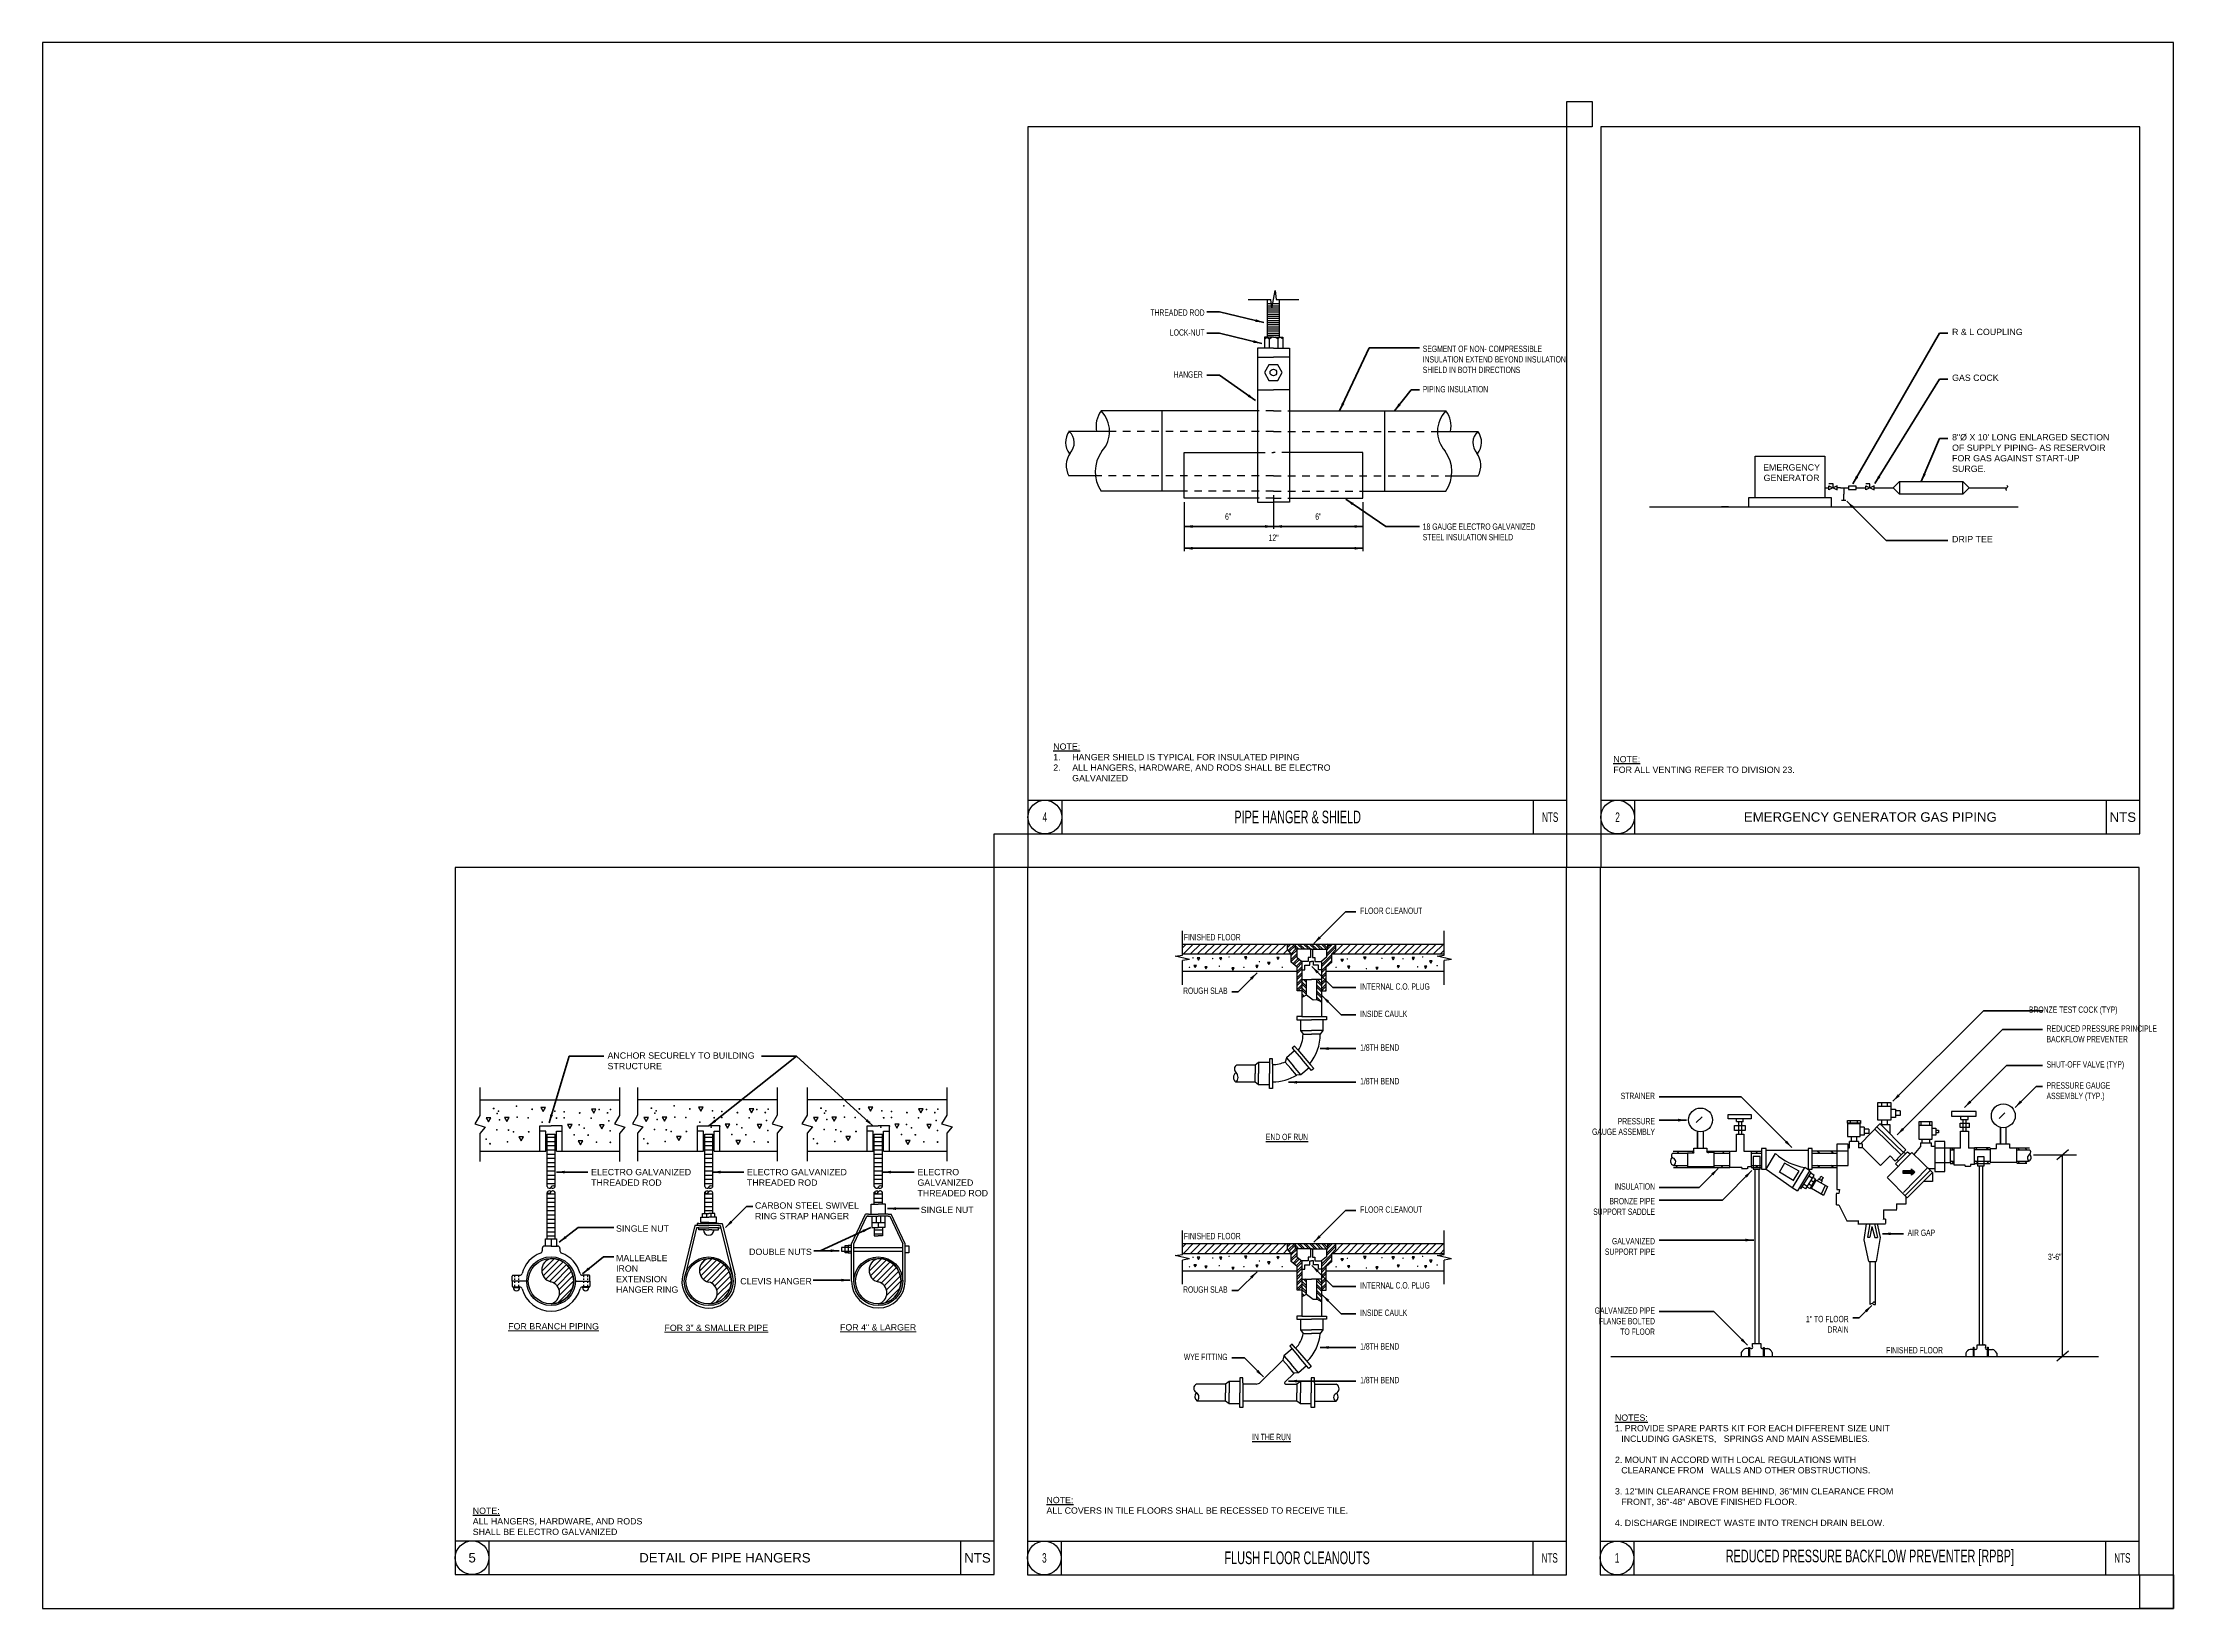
# Model space of a CAD drawing. Extents: x 2014.8 to 2046.4, y 1437.7 to 1484.9.
# Drawn here: x 2014.81 to 2046.44, y 1461.6 to 1484.85 of the extents above; entities that cross this region are included whole.
import ezdxf
from ezdxf.enums import TextEntityAlignment as Align

# ---------------------------------------------------------------- set-up
doc = ezdxf.new("R2010")
doc.units = 0
doc.header["$LTSCALE"] = 0.375
doc.header["$MEASUREMENT"] = 0
doc.linetypes.add('BCHVENT', pattern=[0.455, 0.3, -0.155])
doc.layers.add('4-7$0$G-ANNO-Text', color=70, linetype='Continuous', lineweight=0)
for name, color, linetype in [('4-7$0$G-DETL', 12, 'Continuous'), ('4-7$0$G-DETL-BORD', 1, 'Continuous'), ('G-Anno', 11, 'Continuous'), ('G-ANNO-TEXT', 70, 'Continuous'), ('G-DETL', 12, 'Continuous'), ('G-DETL-BORD', 1, 'Continuous')]:
    doc.layers.add(name, color=color, linetype=linetype)
doc.styles.add('4-7$0$Arial', font='arial.ttf', dxfattribs={"height": 0.125})
doc.styles.add('Arial', font='arial.ttf')
doc.styles.add('Arial Narrow', font='ARIALN.TTF', dxfattribs={"width": 0.75, "height": 0.09375})
doc.dimstyles.new('4-7$0$RWS-ANNOTATIVE', dxfattribs={"dimscale": 0, "dimtxt": 0.125, "dimasz": 0.09375, "dimexe": 0.0625, "dimexo": 0.0625, "dimgap": 0.09375, "dimtad": 1, "dimdec": 4, "dimzin": 0, "dimdsep": 46, "dimlunit": 4, "dimtxsty": '4-7$0$Arial', "dimcen": 0.09375, "dimdle": 0.0625, "dimclrd": 256, "dimclre": 256, "dimclrt": 256, "dimadec": 4, "dimazin": 0, "dimtfac": 0.75, "dimtdec": 4, "dimtix": 1, "dimtofl": 0, "dimtmove": 1, "dimatfit": 0, "dimfxl": 1, "dimtolj": 1, "dimtzin": 0, "dimlwd": -1, "dimlwe": -1, "dimarcsym": 0})
doc.dimstyles.new('RWS-ANNOTATIVE', dxfattribs={"dimscale": 0, "dimtxt": 0.09375, "dimasz": 0.125, "dimexe": 0.0625, "dimexo": 0.0625, "dimgap": 0.09375, "dimtad": 1, "dimdec": 4, "dimzin": 3, "dimdsep": 46, "dimlunit": 4, "dimtxsty": 'Arial', "dimblk": 'OBLIQUE', "dimcen": 0.09375, "dimdle": 0.0625, "dimclrd": 256, "dimclre": 256, "dimclrt": 256, "dimadec": 4, "dimazin": 0, "dimtfac": 0.8, "dimtdec": 4, "dimtix": 1, "dimtofl": 0, "dimtmove": 1, "dimatfit": 0, "dimfxl": 1, "dimfrac": 1, "dimtolj": 1, "dimtzin": 0, "dimlwd": -1, "dimlwe": -1, "dimarcsym": 0})

msp = doc.modelspace()

# ---------------------------------------------------------------- texts
at = {"layer": '4-7$0$G-ANNO-Text', "style": 'Arial'}
for s, insert, char_height, width, attachment_point in [('ANCHOR SECURELY TO BUILDING STRUCTURE', (2023.1982, 1469.85673), 0.09375, 2.8118545, 1), ('ELECTRO GALVANIZED \\PTHREADED ROD', (2022.95439, 1468.12638), 0.09375, 2.8118545, 1), ('ELECTRO GALVANIZED \\PTHREADED ROD', (2025.26689, 1468.12638), 0.09375, 2.8118545, 1), ('ELECTRO \\PGALVANIZED \\PTHREADED ROD', (2027.79814, 1468.12638), 0.09375, 2.8118545, 1), ('CARBON STEEL SWIVEL \\PRING STRAP HANGER', (2025.38617, 1467.63014), 0.09375, 2.8118545, 1), ('SINGLE NUT', (2027.84684, 1467.56606), 0.09375, 2.8118545, 1), ('SINGLE NUT', (2023.32444, 1467.28803), 0.09375, 2.8118545, 1), ('MALLEABLE\\PIRON \\PEXTENSION \\PHANGER RING', (2023.32444, 1466.85053), 0.09375, 2.8118545, 1), ('DOUBLE NUTS', (2026.23069, 1466.9432), 0.09375, 0.9830034, 3), ('CLEVIS HANGER', (2026.23069, 1466.5057), 0.09375, 1.4276458, 3), ('{\\LFOR BRANCH PIPING}', (2022.39727, 1465.83636), 0.09375, 1.4057986, 2), ('{\\LFOR 4" & LARGER}', (2027.21431, 1465.82123), 0.09375, 1.3126834, 2), ('{\\LFOR 3" & SMALLER PIPE}', (2024.81244, 1465.81306), 0.09375, 1.5329846, 2), ('DETAIL OF PIPE HANGERS', (2024.94082, 1462.35199), 0.140625, 7.3332337, 5), ('NTS', (2028.68877, 1462.35033), 0.140625, 0.0016777, 5)]:
    msp.add_mtext(s, dxfattribs=dict(at, insert=insert, char_height=char_height, width=width, attachment_point=attachment_point))
msp.add_attdef('5', text='', height=0.14062, dxfattribs=at).set_placement((2021.18877, 1462.35199), align=Align.MIDDLE)
at = {"layer": 'G-ANNO-TEXT'}
for s, insert, char_height, width, attachment_point, style in [('THREADED ROD', (2032.05945, 1480.88842), 0.09375, 0.8445672, 3, 'Arial Narrow'), ('LOCK-NUT', (2032.05937, 1480.59306), 0.09375, 0.4116111, 3, 'Arial Narrow'), ('R & L COUPLING', (2043.15416, 1480.60159), 0.09375, 2.3912435, 1, 'Arial'), ('SEGMENT OF NON- COMPRESSIBLE INSULATION EXTEND BEYOND INSULATION SHIELD IN BOTH DIRECTIONS', (2035.29814, 1480.35082), 0.09375, 1.836501, 1, 'Arial Narrow'), ('HANGER', (2032.03252, 1479.96946), 0.09375, 0.3445121, 3, 'Arial Narrow'), ('PIPING INSULATION', (2035.29624, 1479.75042), 0.09375, 0.7787613, 1, 'Arial Narrow'), ('GAS COCK', (2043.15416, 1479.92143), 0.09375, 2.3912435, 1, 'Arial'), ('8"%%C X 10\' LONG ENLARGED SECTION OF SUPPLY PIPING- AS RESERVOIR FOR GAS AGAINST START-UP SURGE.', (2043.15416, 1479.03841), 0.09375, 2.3912435, 1, 'Arial'), ('EMERGENCY GENERATOR', (2040.77166, 1478.59058), 0.09375, 0.3892847, 2, 'Arial'), ('6"', (2032.40951, 1477.85997), 0.09375, 0.0733821, 2, 'Arial Narrow'), ('6"', (2033.74847, 1477.85997), 0.09375, 0.0733821, 2, 'Arial Narrow'), ('12"', (2033.08379, 1477.5459), 0.09375, 0.1181787, 2, 'Arial Narrow'), ('18 GAUGE ELECTRO GALVANIZED STEEL INSULATION SHIELD', (2035.29814, 1477.71019), 0.09375, 1.3529991, 1, 'Arial Narrow'), ('DRIP TEE', (2043.15416, 1477.5243), 0.09375, 2.3912435, 1, 'Arial'), ('{\\LNOTE: }\\P\\pi-0.28125,l0.28125,t0.28125;1.^IHANGER SHIELD IS TYPICAL FOR INSULATED PIPING\\P2.^IALL HANGERS, HARDWARE, AND RODS SHALL BE ELECTRO GALVANIZED', (2029.81377, 1474.44457), 0.09375, 4.3146509, 1, 'Arial'), ('{\\LNOTE:} \\PFOR ALL VENTING REFER TO DIVISION 23.', (2038.12627, 1474.25707), 0.09375, 4.3146509, 1, 'Arial'), ('PIPE HANGER & SHIELD', (2033.44082, 1473.35082), 0.1875, 7.3332337, 5, 'Arial Narrow'), ('NTS', (2037.18877, 1473.34916), 0.140625, 0.0016777, 5, 'Arial Narrow'), ('EMERGENCY GENERATOR GAS PIPING', (2041.94082, 1473.35082), 0.140625, 4.015275, 5, 'Arial'), ('NTS', (2045.68877, 1473.34916), 0.140625, 0.0016777, 5, 'Arial'), ('FLOOR CLEANOUT', (2034.36929, 1472.00707), 0.09375, 0.7384251, 1, 'Arial Narrow'), ('FINISHED FLOOR', (2031.75176, 1471.61411), 0.09375, 0.6757386, 1, 'Arial Narrow'), ('INTERNAL C.O. PLUG', (2034.36929, 1470.88207), 0.09375, 0.84375, 1, 'Arial Narrow'), ('ROUGH SLAB', (2032.40054, 1470.81957), 0.09375, 0.5281111, 3, 'Arial Narrow'), ('INSIDE CAULK', (2034.36929, 1470.47582), 0.09375, 0.5593825, 1, 'Arial Narrow'), ('REDUCED PRESSURE PRINCIPLE BACKFLOW PREVENTER', (2044.55679, 1470.25707), 0.09375, 1.3109972, 1, 'Arial Narrow'), ('BRONZE TEST COCK (TYP)', (2045.60836, 1470.53832), 0.09375, 1.05157, 3, 'Arial Narrow'), ('1/8TH BEND', (2034.36929, 1469.97582), 0.09375, 0.59375, 1, 'Arial Narrow'), ('SHUT-OFF VALVE (TYP)', (2044.55679, 1469.72582), 0.09375, 0.9218324, 1, 'Arial Narrow'), ('1/8TH BEND', (2034.36929, 1469.47582), 0.09375, 0.59375, 1, 'Arial Narrow'), ('PRESSURE GAUGE ASSEMBLY (TYP.)', (2044.55679, 1469.41332), 0.09375, 0.7564109, 1, 'Arial Narrow'), ('STRAINER', (2038.74429, 1469.25707), 0.09375, 0.4071506, 3, 'Arial Narrow'), ('PRESSURE GAUGE ASSEMBLY', (2038.74429, 1468.88207), 0.09375, 0.75, 3, 'Arial Narrow'), ('{\\LEND OF RUN}', (2033.28259, 1468.64825), 0.09375, 0.5010605, 2, 'Arial Narrow'), ('INSULATION', (2038.74429, 1467.91332), 0.09375, 0.4833145, 3, 'Arial Narrow'), ('FLOOR CLEANOUT', (2034.36929, 1467.56957), 0.09375, 0.7384251, 1, 'Arial Narrow'), ('BRONZE PIPE SUPPORT SADDLE', (2038.74429, 1467.69457), 0.09375, 0.765625, 3, 'Arial Narrow'), ('FINISHED FLOOR', (2031.75176, 1467.17661), 0.09375, 0.6757386, 1, 'Arial Narrow'), ('GALVANIZED SUPPORT PIPE', (2038.74429, 1467.10082), 0.09375, 0.625, 3, 'Arial Narrow'), ('AIR GAP', (2042.49429, 1467.22582), 0.09375, 0.765625, 1, 'Arial Narrow'), ('3\'-6"', (2044.57748, 1466.86881), 0.09375, 0.1604334, 1, 'Arial Narrow'), ('ROUGH SLAB', (2032.40054, 1466.38207), 0.09375, 0.5281111, 3, 'Arial Narrow'), ('INTERNAL C.O. PLUG', (2034.36929, 1466.44457), 0.09375, 0.84375, 1, 'Arial Narrow'), ('INSIDE CAULK', (2034.36929, 1466.03832), 0.09375, 0.5593825, 1, 'Arial Narrow'), ('GALVANIZED PIPE FLANGE BOLTED TO FLOOR', (2038.74429, 1466.06957), 0.09375, 0.75, 3, 'Arial Narrow'), ('1" TO FLOOR DRAIN', (2041.61929, 1465.94457), 0.09375, 0.5075833, 3, 'Arial Narrow'), ('1/8TH BEND', (2034.36929, 1465.53832), 0.09375, 0.59375, 1, 'Arial Narrow'), ('WYE FITTING', (2032.40054, 1465.38207), 0.09375, 0.5190943, 3, 'Arial Narrow'), ('FINISHED FLOOR', (2042.1751, 1465.48087), 0.09375, 0.6757386, 1, 'Arial Narrow'), ('1/8TH BEND', (2034.36929, 1465.03832), 0.09375, 0.59375, 1, 'Arial Narrow'), ('{\\LNOTES:} \\P\\pi-0.09375,l0.09375;1. PROVIDE SPARE PARTS KIT FOR EACH DIFFERENT SIZE UNIT INCLUDING GASKETS,   SPRINGS AND MAIN ASSEMBLIES. \\P\\pi0,l0;\\P\\pi-0.09375,l0.09375;2. MOUNT IN ACCORD WITH LOCAL REGULATIONS WITH CLEARANCE FROM   WALLS AND OTHER OBSTRUCTIONS.\\P\\pi0,l0;\\P\\pi-0.09375,l0.09375;3. 12"MIN CLEARANCE FROM BEHIND, 36"MIN CLEARANCE FROM FRONT, 36"-48" ABOVE FINISHED FLOOR.\\P\\P4. DISCHARGE INDIRECT WASTE INTO TRENCH DRAIN BELOW.', (2038.15054, 1464.48008), 0.09375, 4.3146509, 1, 'Arial'), ('{\\LIN THE RUN}', (2033.05228, 1464.19297), 0.09375, 0.4607723, 2, 'Arial Narrow'), ('{\\LNOTE:} \\PALL COVERS IN TILE FLOORS SHALL BE RECESSED TO RECEIVE TILE.', (2029.71304, 1463.25707), 0.09375, 4.3146509, 1, 'Arial'), ('FLUSH FLOOR CLEANOUTS', (2033.43384, 1462.35082), 0.1875, 7.3332337, 5, 'Arial Narrow'), ('NTS', (2037.18179, 1462.34916), 0.140625, 0.0016777, 5, 'Arial Narrow'), ('REDUCED PRESSURE BACKFLOW PREVENTER [RPBP]', (2041.93384, 1462.35082), 0.1875, 5.0013859, 5, 'Arial Narrow'), ('NTS', (2045.68179, 1462.34916), 0.140625, 0.0016777, 5, 'Arial Narrow')]:
    msp.add_mtext(s, dxfattribs=dict(at, insert=insert, char_height=char_height, width=width, attachment_point=attachment_point, style=style))
at = {"layer": 'G-ANNO-TEXT', "insert": (2021.19768, 1463.09742), "char_height": 0.09375, "attachment_point": 1, "style": 'Arial'}
msp.add_mtext_dynamic_manual_height_columns('{\\LNOTE:\\P}ALL HANGERS, HARDWARE, AND RODS SHALL BE ELECTRO GALVANIZED', width=2.9409482, gutter_width=0.46875, heights=[0], dxfattribs=at)
at = {"layer": 'G-ANNO-TEXT', "style": 'Arial Narrow', "width": 0.75}
for tag, p in [('4', (2029.68877, 1473.35082)), ('2', (2038.18877, 1473.35082)), ('3', (2029.68179, 1462.35082)), ('1', (2038.18179, 1462.35082))]:
    msp.add_attdef(tag, text='', height=0.14062, dxfattribs=at).set_placement(p, align=Align.MIDDLE)

# ---------------------------------------------------------------- blocks, each defined once
blk = doc.blocks.new('_Oblique')
at = {"color": 0, "linetype": 'ByBlock', "lineweight": -2}
blk.add_line((-0.5, -0.5), (0.5, 0.5), dxfattribs=at)
blk = doc.blocks.new('MD08D1', base_point=(976.415, 314.205))
for p, q in [((976.353, 314.849), (976.314, 314.205)), ((976.353, 314.849), (976.477, 313.561)), ((975.415, 314.205), (976.314, 314.205)), ((976.477, 313.561), (976.516, 314.205)), ((976.516, 314.205), (977.415, 314.205))]:
    blk.add_line(p, q)
blk = doc.blocks.new('Continuation')
blk.add_lwpolyline([(-0.003, -0.035, -0.625102), (0, 0, 0.625102), (0.003, 0.035)], format="xyb")
blk = doc.blocks.new('PIPE-PLAN')
at = {"color": 0}
for p, q in [((-0.09375, -0.03125), (-0.09375, 0.03125)), ((-0.09375, 0), (0, 0))]:
    blk.add_line(p, q, dxfattribs=at)
blk = doc.blocks.new('*U20')
at = {"linetype": 'Continuous'}
for points in [[(0, 0), (0, 0.058), (-0.063, 0.058)], [(0.062, -0.031), (0.062, 0.031), (-0.063, -0.031), (-0.063, 0.031), (0.062, -0.031)]]:
    blk.add_lwpolyline(points, dxfattribs=at)
blk = doc.blocks.new('*U21')
at = {"linetype": 'Continuous'}
for points in [[(0, 0), (-0.058, 0), (-0.058, -0.062)], [(0.031, 0.062), (-0.031, 0.062), (0.031, -0.062), (-0.031, -0.062), (0.031, 0.062)]]:
    blk.add_lwpolyline(points, dxfattribs=at)

# ---------------------------------------------------------------- linework, layer by layer
at = {"layer": '4-7$0$G-DETL'}
for p, q in [((2021.30256, 1469.33312), (2021.30256, 1468.92211)), ((2023.37577, 1469.33312), (2023.37577, 1468.92211)), ((2023.64318, 1469.33752), (2023.64318, 1468.92651)), ((2025.71639, 1469.33752), (2025.71639, 1468.92651)), ((2026.15989, 1469.33752), (2026.15989, 1468.92651)), ((2028.23309, 1469.33752), (2028.23309, 1468.92651)), ((2021.30256, 1469.15045), (2023.37577, 1469.15045)), ((2023.64318, 1469.15485), (2025.71639, 1469.15485)), ((2026.15989, 1469.15485), (2028.23309, 1469.15485)), ((2021.30256, 1468.92211), (2021.22667, 1468.79384)), ((2021.22667, 1468.79384), (2021.38215, 1468.74582)), ((2021.38215, 1468.74582), (2021.30256, 1468.65179)), ((2022.19376, 1468.38786), (2022.19376, 1468.76538)), ((2022.19376, 1468.76538), (2022.36, 1468.76538)), ((2022.28252, 1468.68635), (2022.19376, 1468.68635)), ((2022.28252, 1468.38786), (2022.28252, 1468.68635)), ((2022.52624, 1468.76538), (2022.36, 1468.76538)), ((2022.43877, 1468.38786), (2022.43877, 1468.68635)), ((2022.43877, 1468.68635), (2022.52624, 1468.68635)), ((2022.52624, 1468.38786), (2022.52624, 1468.76538)), ((2023.37577, 1468.92211), (2023.29988, 1468.79384)), ((2023.29988, 1468.79384), (2023.45535, 1468.74582)), ((2023.45535, 1468.74582), (2023.37577, 1468.65179)), ((2023.64318, 1468.92651), (2023.56729, 1468.79823)), ((2023.56729, 1468.79823), (2023.72277, 1468.75021)), ((2023.72277, 1468.75021), (2023.64318, 1468.65619)), ((2024.53439, 1468.39226), (2024.53439, 1468.76538)), ((2024.53439, 1468.76538), (2024.70063, 1468.76538)), ((2024.62314, 1468.68635), (2024.53439, 1468.68635)), ((2024.62314, 1468.39226), (2024.62314, 1468.68635)), ((2024.86687, 1468.76538), (2024.70063, 1468.76538)), ((2024.77939, 1468.39226), (2024.77939, 1468.68635)), ((2024.77939, 1468.68635), (2024.86687, 1468.68635)), ((2024.86687, 1468.39226), (2024.86687, 1468.76538)), ((2025.71639, 1468.92651), (2025.6405, 1468.79823)), ((2025.6405, 1468.79823), (2025.79597, 1468.75021)), ((2025.79597, 1468.75021), (2025.71639, 1468.65619)), ((2026.15989, 1468.92651), (2026.084, 1468.79823)), ((2026.084, 1468.79823), (2026.23947, 1468.75021)), ((2026.23947, 1468.75021), (2026.15989, 1468.65619)), ((2027.05109, 1468.39226), (2027.05109, 1468.76538)), ((2027.05109, 1468.76538), (2027.21733, 1468.76538)), ((2027.13984, 1468.68635), (2027.05109, 1468.68635)), ((2027.13984, 1468.39226), (2027.13984, 1468.68635)), ((2027.38357, 1468.76538), (2027.21733, 1468.76538)), ((2027.29609, 1468.39226), (2027.29609, 1468.68635)), ((2027.29609, 1468.68635), (2027.38357, 1468.68635)), ((2027.38357, 1468.39226), (2027.38357, 1468.76538)), ((2028.23309, 1468.92651), (2028.1572, 1468.79823)), ((2028.1572, 1468.79823), (2028.31267, 1468.75021)), ((2028.31267, 1468.75021), (2028.23309, 1468.65619)), ((2021.30256, 1468.65179), (2021.30256, 1468.23776)), ((2021.30256, 1468.38786), (2022.28252, 1468.38786)), ((2022.30032, 1467.86404), (2022.30032, 1468.6447)), ((2022.30032, 1468.6447), (2022.41969, 1468.6447)), ((2022.41969, 1468.5926), (2022.30032, 1468.5926)), ((2022.41969, 1468.5301), (2022.30032, 1468.5301)), ((2022.41969, 1468.5301), (2022.30032, 1468.5301)), ((2022.41969, 1468.4676), (2022.30032, 1468.4676)), ((2022.41969, 1468.4051), (2022.30032, 1468.4051)), ((2022.41969, 1468.4051), (2022.30032, 1468.4051)), ((2022.41969, 1467.8585), (2022.41969, 1468.6447)), ((2022.43877, 1468.38786), (2023.37577, 1468.38786)), ((2023.37577, 1468.65179), (2023.37577, 1468.23776)), ((2023.64318, 1468.65619), (2023.64318, 1468.24216)), ((2023.64318, 1468.39226), (2024.62314, 1468.39226)), ((2024.53439, 1468.39226), (2024.53439, 1468.64478)), ((2024.64094, 1467.86404), (2024.64094, 1468.6447)), ((2024.64094, 1468.6447), (2024.76031, 1468.6447)), ((2024.76031, 1468.5926), (2024.64094, 1468.5926)), ((2024.76031, 1468.5301), (2024.64094, 1468.5301)), ((2024.76031, 1468.5301), (2024.64094, 1468.5301)), ((2024.76031, 1468.4676), (2024.64094, 1468.4676)), ((2024.76031, 1468.4051), (2024.64094, 1468.4051)), ((2024.76031, 1468.4051), (2024.64094, 1468.4051)), ((2024.76031, 1467.8585), (2024.76031, 1468.6447)), ((2024.77939, 1468.39226), (2025.71639, 1468.39226)), ((2024.86687, 1468.39226), (2024.86687, 1468.64478)), ((2025.71639, 1468.65619), (2025.71639, 1468.24216)), ((2026.15989, 1468.65619), (2026.15989, 1468.24216)), ((2026.15989, 1468.39226), (2027.13984, 1468.39226)), ((2027.15764, 1467.86404), (2027.15764, 1468.6447)), ((2027.15764, 1468.6447), (2027.27702, 1468.6447)), ((2027.27702, 1468.5926), (2027.15764, 1468.5926)), ((2027.27702, 1468.5301), (2027.15764, 1468.5301)), ((2027.27702, 1468.5301), (2027.15764, 1468.5301)), ((2027.27702, 1468.4676), (2027.15764, 1468.4676)), ((2027.27702, 1468.4051), (2027.15764, 1468.4051)), ((2027.27702, 1468.4051), (2027.15764, 1468.4051)), ((2027.27702, 1467.8585), (2027.27702, 1468.6447)), ((2027.29609, 1468.39226), (2028.23309, 1468.39226)), ((2028.23309, 1468.65619), (2028.23309, 1468.24216)), ((2022.41969, 1468.3426), (2022.30032, 1468.3426)), ((2022.41969, 1468.2801), (2022.30032, 1468.2801)), ((2022.41969, 1468.2801), (2022.30032, 1468.2801)), ((2022.41969, 1468.2176), (2022.30032, 1468.2176)), ((2022.41969, 1468.1551), (2022.30032, 1468.1551)), ((2022.41969, 1468.0926), (2022.30032, 1468.0926)), ((2024.76031, 1468.3426), (2024.64094, 1468.3426)), ((2024.76031, 1468.2801), (2024.64094, 1468.2801)), ((2024.76031, 1468.2801), (2024.64094, 1468.2801)), ((2024.76031, 1468.2176), (2024.64094, 1468.2176)), ((2024.76031, 1468.1551), (2024.64094, 1468.1551)), ((2024.76031, 1468.0926), (2024.64094, 1468.0926)), ((2027.27702, 1468.3426), (2027.15764, 1468.3426)), ((2027.27702, 1468.2801), (2027.15764, 1468.2801)), ((2027.27702, 1468.2801), (2027.15764, 1468.2801)), ((2027.27702, 1468.2176), (2027.15764, 1468.2176)), ((2027.27702, 1468.1551), (2027.15764, 1468.1551)), ((2027.27702, 1468.0926), (2027.15764, 1468.0926)), ((2022.41969, 1468.0301), (2022.30032, 1468.0301)), ((2022.41969, 1467.9676), (2022.30032, 1467.9676)), ((2022.41969, 1467.9676), (2022.30032, 1467.9676)), ((2022.41969, 1467.9051), (2022.30032, 1467.9051)), ((2022.30032, 1467.08702), (2022.30032, 1467.77474)), ((2022.30032, 1467.75678), (2022.41969, 1467.75678)), ((2022.41969, 1467.08702), (2022.41969, 1467.77474)), ((2024.63939, 1467.7569), (2024.75876, 1467.7569)), ((2024.64017, 1467.46683), (2024.64017, 1467.77929)), ((2024.76031, 1468.0301), (2024.64094, 1468.0301)), ((2024.76031, 1467.9676), (2024.64094, 1467.9676)), ((2024.76031, 1467.9676), (2024.64094, 1467.9676)), ((2024.76031, 1467.9051), (2024.64094, 1467.9051)), ((2024.75954, 1467.46683), (2024.75954, 1467.77536)), ((2027.27702, 1468.0301), (2027.15764, 1468.0301)), ((2027.27702, 1467.9676), (2027.15764, 1467.9676)), ((2027.27702, 1467.9676), (2027.15764, 1467.9676)), ((2027.27702, 1467.9051), (2027.15764, 1467.9051)), ((2027.15764, 1467.6012), (2027.15764, 1467.77914)), ((2027.15764, 1467.7557), (2027.27702, 1467.7557)), ((2027.27702, 1467.6012), (2027.27702, 1467.77581)), ((2022.30032, 1467.69428), (2022.41969, 1467.69428)), ((2022.30032, 1467.63178), (2022.41969, 1467.63178)), ((2022.30032, 1467.56928), (2022.41969, 1467.56928)), ((2022.30032, 1467.50678), (2022.41969, 1467.50678)), ((2022.30032, 1467.44428), (2022.41969, 1467.44428)), ((2024.58349, 1467.41245), (2024.60833, 1467.41245)), ((2024.58349, 1467.32971), (2024.58349, 1467.41245)), ((2024.60833, 1467.46683), (2024.70024, 1467.46683)), ((2024.60833, 1467.41245), (2024.60833, 1467.46683)), ((2024.60833, 1467.41245), (2024.70024, 1467.41245)), ((2024.63939, 1467.6944), (2024.75876, 1467.6944)), ((2024.63939, 1467.6319), (2024.75876, 1467.6319)), ((2024.63939, 1467.5694), (2024.75876, 1467.5694)), ((2024.63939, 1467.5069), (2024.75876, 1467.5069)), ((2024.6664, 1467.46683), (2024.6664, 1467.41245)), ((2024.79215, 1467.46683), (2024.70024, 1467.46683)), ((2024.79215, 1467.41245), (2024.70024, 1467.41245)), ((2024.7333, 1467.46683), (2024.7333, 1467.41245)), ((2024.79215, 1467.41245), (2024.79215, 1467.46683)), ((2024.81699, 1467.41245), (2024.79215, 1467.41245)), ((2024.81699, 1467.32971), (2024.81699, 1467.41245)), ((2026.8197, 1467.012), (2027.02653, 1467.45683)), ((2026.85542, 1467.012), (2027.04807, 1467.42411)), ((2027.04807, 1467.45683), (2027.02653, 1467.45683)), ((2027.07318, 1467.45683), (2027.04807, 1467.45683)), ((2027.07318, 1467.42411), (2027.04807, 1467.42411)), ((2027.04807, 1467.42411), (2027.21733, 1467.42411)), ((2027.07318, 1467.45683), (2027.21733, 1467.45683)), ((2027.11316, 1467.45683), (2027.11316, 1467.6012)), ((2027.11316, 1467.6012), (2027.21733, 1467.6012)), ((2027.12062, 1467.42411), (2027.12062, 1467.25605)), ((2027.15764, 1467.6932), (2027.27702, 1467.6932)), ((2027.15764, 1467.6307), (2027.27702, 1467.6307)), ((2027.18453, 1467.42411), (2027.18453, 1467.33225)), ((2027.3215, 1467.6012), (2027.21733, 1467.6012)), ((2027.36147, 1467.45683), (2027.21733, 1467.45683)), ((2027.36147, 1467.42411), (2027.21733, 1467.42411)), ((2027.25012, 1467.42411), (2027.25012, 1467.33225)), ((2027.31403, 1467.42411), (2027.31403, 1467.25605)), ((2027.3215, 1467.45683), (2027.3215, 1467.6012)), ((2027.36147, 1467.45683), (2027.38659, 1467.45683)), ((2027.36147, 1467.42411), (2027.38659, 1467.42411)), ((2027.38659, 1467.45683), (2027.40813, 1467.45683)), ((2027.38659, 1467.42411), (2027.57924, 1467.012)), ((2027.61496, 1467.012), (2027.40813, 1467.45683)), ((2022.27637, 1466.98058), (2022.27637, 1467.08702)), ((2022.27637, 1467.08702), (2022.44326, 1467.08702)), ((2022.30032, 1467.38178), (2022.41969, 1467.38178)), ((2022.30032, 1467.31928), (2022.41969, 1467.31928)), ((2022.30032, 1467.25678), (2022.41969, 1467.25678)), ((2022.30032, 1467.19428), (2022.41969, 1467.19428)), ((2022.30032, 1467.13178), (2022.41969, 1467.13178)), ((2022.36166, 1467.08702), (2022.36166, 1466.98058)), ((2022.44326, 1467.08702), (2022.44326, 1466.98058)), ((2024.49196, 1467.28458), (2024.31354, 1466.55276)), ((2024.52036, 1467.25353), (2024.34815, 1466.54393)), ((2024.52036, 1467.28458), (2024.49196, 1467.28458)), ((2024.55571, 1467.28458), (2024.52036, 1467.28458)), ((2024.55571, 1467.25353), (2024.52036, 1467.25353)), ((2024.53059, 1467.3173), (2024.53059, 1467.28458)), ((2024.55571, 1467.3173), (2024.53059, 1467.3173)), ((2024.55571, 1467.3173), (2024.69985, 1467.3173)), ((2024.55571, 1467.28458), (2024.69985, 1467.28458)), ((2024.55571, 1467.25353), (2024.69985, 1467.25353)), ((2024.55571, 1467.2224), (2024.55571, 1467.25353)), ((2024.65125, 1467.2224), (2024.55571, 1467.2224)), ((2024.70024, 1467.32971), (2024.58349, 1467.32971)), ((2024.65125, 1467.2224), (2024.69985, 1467.2224)), ((2024.844, 1467.3173), (2024.69985, 1467.3173)), ((2024.844, 1467.28458), (2024.69985, 1467.28458)), ((2024.844, 1467.25353), (2024.69985, 1467.25353)), ((2024.74846, 1467.2224), (2024.69985, 1467.2224)), ((2024.70024, 1467.32971), (2024.81699, 1467.32971)), ((2024.74846, 1467.2224), (2024.844, 1467.2224)), ((2024.844, 1467.3173), (2024.87934, 1467.3173)), ((2024.844, 1467.28458), (2024.87181, 1467.28458)), ((2024.844, 1467.25353), (2024.87934, 1467.25353)), ((2024.844, 1467.2224), (2024.844, 1467.25353)), ((2024.87181, 1467.28458), (2025.05156, 1466.54393)), ((2024.87934, 1467.3173), (2024.89763, 1467.3173)), ((2024.89763, 1467.3173), (2025.08591, 1466.55378)), ((2027.12062, 1467.33225), (2027.31403, 1467.33225)), ((2027.12062, 1467.25605), (2027.21733, 1467.25605)), ((2027.15698, 1467.25605), (2027.15698, 1467.13346)), ((2027.15698, 1467.13346), (2027.21733, 1467.13346)), ((2027.15764, 1467.22445), (2027.27702, 1467.22445)), ((2027.15764, 1467.16195), (2027.27702, 1467.16195)), ((2027.21439, 1467.33225), (2027.21439, 1467.25605)), ((2027.31403, 1467.25605), (2027.21733, 1467.25605)), ((2027.27768, 1467.13346), (2027.21733, 1467.13346)), ((2027.27768, 1467.25605), (2027.27768, 1467.13346)), ((2022.22236, 1466.60759), (2022.40879, 1466.79402)), ((2022.22835, 1466.94431), (2022.22835, 1466.91132)), ((2022.24243, 1466.53927), (2022.47903, 1466.77587)), ((2022.36, 1466.98058), (2022.26462, 1466.98058)), ((2022.36, 1466.98058), (2022.45539, 1466.98058)), ((2022.49166, 1466.94431), (2022.49166, 1466.91132)), ((2024.56221, 1466.60595), (2024.74864, 1466.79238)), ((2024.58228, 1466.53763), (2024.81888, 1466.77423)), ((2026.8197, 1466.9621), (2026.66847, 1466.9621)), ((2026.66847, 1466.9621), (2026.66847, 1466.90705)), ((2026.66847, 1466.90705), (2026.8197, 1466.90705)), ((2026.7231, 1466.87894), (2026.7231, 1466.99158)), ((2026.7231, 1466.99158), (2026.76924, 1466.99158)), ((2026.76924, 1466.87894), (2026.7231, 1466.87894)), ((2026.82022, 1466.99158), (2026.76924, 1466.99158)), ((2026.76924, 1466.99158), (2026.76924, 1466.87894)), ((2026.76924, 1466.87894), (2026.8197, 1466.87894)), ((2026.8197, 1466.45914), (2026.8197, 1467.012)), ((2026.85542, 1466.45914), (2026.85542, 1467.012)), ((2026.85542, 1466.96121), (2027.57924, 1466.96121)), ((2026.85542, 1466.90705), (2027.57924, 1466.90705)), ((2027.07968, 1466.60651), (2027.26612, 1466.79294)), ((2027.09975, 1466.53819), (2027.33636, 1466.77479)), ((2027.57924, 1466.45914), (2027.57924, 1467.012)), ((2027.61496, 1466.45914), (2027.61496, 1467.012)), ((2027.61496, 1466.98248), (2027.67058, 1466.98248)), ((2027.67058, 1466.87897), (2027.61496, 1466.87897)), ((2027.67058, 1466.98248), (2027.67058, 1466.87897)), ((2021.78212, 1466.46022), (2021.78212, 1466.5343)), ((2021.78212, 1466.46022), (2021.78212, 1466.38614)), ((2021.99809, 1466.46022), (2021.78212, 1466.46022)), ((2021.79455, 1466.54673), (2021.89382, 1466.54673)), ((2021.81734, 1466.5427), (2021.81734, 1466.52087)), ((2021.81734, 1466.50106), (2021.81734, 1466.47789)), ((2021.81734, 1466.45304), (2021.81734, 1466.43424)), ((2021.87778, 1466.5427), (2021.87778, 1466.52087)), ((2021.87778, 1466.50106), (2021.87778, 1466.47789)), ((2021.87778, 1466.45304), (2021.87778, 1466.43424)), ((2022.2595, 1466.73312), (2022.29091, 1466.76453)), ((2022.28115, 1466.4896), (2022.53821, 1466.74666)), ((2022.33584, 1466.4559), (2022.58842, 1466.70848)), ((2022.40059, 1466.43227), (2022.63034, 1466.66202)), ((2022.44873, 1466.39202), (2022.66374, 1466.60702)), ((2022.47951, 1466.33441), (2022.68725, 1466.54215)), ((2022.48278, 1466.24929), (2022.69733, 1466.46384)), ((2022.72192, 1466.46022), (2022.93789, 1466.46022)), ((2022.92546, 1466.54673), (2022.82619, 1466.54673)), ((2022.84223, 1466.5427), (2022.84223, 1466.52087)), ((2022.84223, 1466.50106), (2022.84223, 1466.47789)), ((2022.84223, 1466.45304), (2022.84223, 1466.43424)), ((2022.90267, 1466.5427), (2022.90267, 1466.52087)), ((2022.90267, 1466.50106), (2022.90267, 1466.47789)), ((2022.90267, 1466.45304), (2022.90267, 1466.43424)), ((2022.93789, 1466.46022), (2022.93789, 1466.5343)), ((2022.93789, 1466.46022), (2022.93789, 1466.38614)), ((2024.59935, 1466.73147), (2024.63076, 1466.76288)), ((2024.62099, 1466.48796), (2024.87805, 1466.74502)), ((2024.67569, 1466.45426), (2024.92826, 1466.70684)), ((2024.74044, 1466.43062), (2024.97019, 1466.66037)), ((2024.78858, 1466.39038), (2025.00358, 1466.60538)), ((2024.81936, 1466.33277), (2025.0271, 1466.54051)), ((2024.82263, 1466.24765), (2025.03718, 1466.4622)), ((2027.11682, 1466.73203), (2027.14823, 1466.76345)), ((2027.13847, 1466.48852), (2027.39553, 1466.74558)), ((2027.19316, 1466.45482), (2027.44574, 1466.7074)), ((2027.25792, 1466.43119), (2027.48767, 1466.66094)), ((2027.30606, 1466.39094), (2027.52106, 1466.60594)), ((2027.33684, 1466.33333), (2027.54458, 1466.54107)), ((2027.34011, 1466.24821), (2027.55466, 1466.46276)), ((2021.79455, 1466.37372), (2021.89382, 1466.37372)), ((2021.80088, 1466.36439), (2021.8939, 1466.36439)), ((2021.81734, 1466.40502), (2021.81734, 1466.37682)), ((2021.87778, 1466.40502), (2021.87778, 1466.37682)), ((2022.45987, 1466.138), (2022.68223, 1466.36035)), ((2022.91913, 1466.36439), (2022.82611, 1466.36439)), ((2022.92546, 1466.37372), (2022.82619, 1466.37372)), ((2022.84223, 1466.40502), (2022.84223, 1466.37682)), ((2022.90267, 1466.40502), (2022.90267, 1466.37682)), ((2024.79972, 1466.13635), (2025.02208, 1466.35871)), ((2027.3172, 1466.13691), (2027.53955, 1466.35927))]:
    msp.add_line(p, q, dxfattribs=at)
at = {"layer": '4-7$0$G-DETL', "const_width": 0.0141}
for points in [[(2021.50169, 1469.02419, 1), (2021.51579, 1469.02419, 1)], [(2022.07187, 1469.01278, 1), (2022.08597, 1469.01278, 1)], [(2023.84231, 1469.02859, 1), (2023.85642, 1469.02859, 1)], [(2024.41249, 1469.01717, 1), (2024.4266, 1469.01717, 1)], [(2026.35901, 1469.02859, 1), (2026.37312, 1469.02859, 1)], [(2026.92919, 1469.01717, 1), (2026.9433, 1469.01717, 1)], [(2021.72197, 1468.70317, 1), (2021.73607, 1468.70317, 1)], [(2022.02184, 1468.67799, 1), (2022.03594, 1468.67799, 1)], [(2022.43319, 1468.88148, 1), (2022.44729, 1468.88148, 1)], [(2022.77839, 1468.9577, 1), (2022.79249, 1468.9577, 1)], [(2023.19141, 1468.95871, 1), (2023.20552, 1468.95871, 1)], [(2024.06259, 1468.70757, 1), (2024.0767, 1468.70757, 1)], [(2024.36246, 1468.68238, 1), (2024.37656, 1468.68238, 1)], [(2024.77381, 1468.88588, 1), (2024.78791, 1468.88588, 1)], [(2025.11901, 1468.9621, 1), (2025.13311, 1468.9621, 1)], [(2025.53204, 1468.96311, 1), (2025.54614, 1468.96311, 1)], [(2026.5793, 1468.70757, 1), (2026.5934, 1468.70757, 1)], [(2026.87916, 1468.68238, 1), (2026.89326, 1468.68238, 1)], [(2027.29051, 1468.88588, 1), (2027.30461, 1468.88588, 1)], [(2027.63571, 1468.9621, 1), (2027.64981, 1468.9621, 1)], [(2028.04874, 1468.96311, 1), (2028.06284, 1468.96311, 1)], [(2021.44695, 1468.50069, 1), (2021.46106, 1468.50069, 1)], [(2022.90297, 1468.62896, 1), (2022.91707, 1468.62896, 1)], [(2023.23272, 1468.52151, 1), (2023.24682, 1468.52151, 1)], [(2023.78758, 1468.50508, 1), (2023.80168, 1468.50508, 1)], [(2025.24359, 1468.63336, 1), (2025.25769, 1468.63336, 1)], [(2025.57334, 1468.5259, 1), (2025.58744, 1468.5259, 1)], [(2026.30428, 1468.50508, 1), (2026.31838, 1468.50508, 1)], [(2027.76029, 1468.63336, 1), (2027.77439, 1468.63336, 1)], [(2028.09004, 1468.5259, 1), (2028.10414, 1468.5259, 1)]]:
    msp.add_lwpolyline(points, format="xyb", close=True, dxfattribs=at)
at = {"layer": '4-7$0$G-DETL'}
for points in [[(2022.24313, 1468.97819), (2022.27744, 1469.03762), (2022.20881, 1469.03762)], [(2022.99262, 1468.95435), (2023.02694, 1469.01378), (2022.95831, 1469.01378)], [(2024.58375, 1468.98259), (2024.61806, 1469.04202), (2024.54943, 1469.04202)], [(2025.33325, 1468.95874), (2025.36756, 1469.01818), (2025.29893, 1469.01818)], [(2027.10045, 1468.98259), (2027.13477, 1469.04202), (2027.06614, 1469.04202)], [(2027.84995, 1468.95874), (2027.88426, 1469.01818), (2027.81563, 1469.01818)], [(2021.43218, 1468.82507), (2021.4665, 1468.8845), (2021.39786, 1468.8845)], [(2021.70417, 1468.83245), (2021.73849, 1468.89189), (2021.66986, 1468.89189)], [(2022.63702, 1468.72601), (2022.67133, 1468.78544), (2022.6027, 1468.78544)], [(2023.1125, 1468.72063), (2023.14682, 1468.78007), (2023.07819, 1468.78007)], [(2023.7728, 1468.82946), (2023.80712, 1468.8889), (2023.73849, 1468.8889)], [(2024.0448, 1468.83685), (2024.07911, 1468.89629), (2024.01048, 1468.89629)], [(2024.97764, 1468.7304), (2025.01195, 1468.78984), (2024.94332, 1468.78984)], [(2025.45312, 1468.72503), (2025.48744, 1468.78447), (2025.41881, 1468.78447)], [(2026.2895, 1468.82946), (2026.32382, 1468.8889), (2026.25519, 1468.8889)], [(2026.5615, 1468.83685), (2026.59581, 1468.89629), (2026.52718, 1468.89629)], [(2027.49434, 1468.7304), (2027.52865, 1468.78984), (2027.46002, 1468.78984)], [(2027.96983, 1468.72503), (2028.00414, 1468.78447), (2027.93551, 1468.78447)], [(2021.91438, 1468.54233), (2021.9487, 1468.60176), (2021.88007, 1468.60176)], [(2022.79719, 1468.48591), (2022.83151, 1468.54535), (2022.76287, 1468.54535)], [(2024.255, 1468.54672), (2024.28932, 1468.60616), (2024.22069, 1468.60616)], [(2025.13781, 1468.49031), (2025.17213, 1468.54974), (2025.1035, 1468.54974)], [(2026.77171, 1468.54672), (2026.80602, 1468.60616), (2026.73739, 1468.60616)], [(2027.65451, 1468.49031), (2027.68883, 1468.54974), (2027.6202, 1468.54974)]]:
    msp.add_lwpolyline(points, close=True, dxfattribs=at)
for centre, radius in [((2022.36, 1466.46022), 0.36191), ((2022.36, 1466.46022), 0.33735), ((2024.69985, 1466.45858), 0.36191), ((2024.69985, 1466.45858), 0.33735), ((2027.21733, 1466.45914), 0.36191), ((2027.21733, 1466.45914), 0.33735)]:
    msp.add_circle(centre, radius, dxfattribs=at)
for centre, radius, start, end in [((2022.33248, 1467.87122), 0.03295, 192.58044, 337.295555), ((2022.33352, 1467.76278), 0.03709, 41.127825, 150.96006), ((2022.3295, 1467.79267), 0.03079, 202.704445, 337.295555), ((2022.38831, 1467.76807), 0.03295, 12.58044, 157.295555), ((2022.38726, 1467.8765), 0.03709, 221.127825, 330.96006), ((2022.39128, 1467.84661), 0.03079, 22.704445, 157.295555), ((2024.6731, 1467.87122), 0.03295, 192.58044, 337.295555), ((2024.67337, 1467.76114), 0.03709, 41.127825, 150.96006), ((2024.66935, 1467.79103), 0.03079, 202.704445, 337.295555), ((2024.72815, 1467.76642), 0.03295, 12.58044, 157.295555), ((2024.72788, 1467.8765), 0.03709, 221.127825, 330.96006), ((2024.73191, 1467.84661), 0.03079, 22.704445, 157.295555), ((2027.1898, 1467.87122), 0.03295, 192.58044, 337.295555), ((2027.19085, 1467.7617), 0.03709, 41.127825, 150.96006), ((2027.18682, 1467.79159), 0.03079, 202.704445, 337.295555), ((2027.24563, 1467.76698), 0.03295, 12.58044, 157.295555), ((2027.24459, 1467.8765), 0.03709, 221.127825, 330.96006), ((2027.24861, 1467.84661), 0.03079, 22.704445, 157.295555), ((2024.69985, 1467.2224), 0.0789, 180, 0), ((2022.36, 1466.46022), 0.44507, 110.417673, 165.130278), ((2022.19209, 1466.91132), 0.03627, 290.417673, 0), ((2022.40105, 1466.62298), 0.17935, 103.228728, 256.314374), ((2022.26462, 1466.94431), 0.03627, 90, 180), ((2022.36, 1466.46022), 0.33735, 270, 90), ((2022.45539, 1466.94431), 0.03627, 0, 90), ((2022.52792, 1466.91132), 0.03627, 180, 249.582327), ((2022.36, 1466.46022), 0.44507, 14.869721, 69.582327), ((2024.74089, 1466.62134), 0.17935, 103.228728, 256.314374), ((2024.69985, 1466.45858), 0.33735, 270, 90), ((2027.25837, 1466.6219), 0.17935, 103.228728, 256.314374), ((2027.21733, 1466.45914), 0.33735, 270, 90), ((2021.79455, 1466.5343), 0.01242, 90, 180), ((2021.89382, 1466.584), 0.03727, 270, 345.130279), ((2022.82619, 1466.584), 0.03727, 194.869721, 270), ((2022.92546, 1466.5343), 0.01242, 0, 90), ((2024.69985, 1466.45858), 0.39763, 166.298694, 13.852767), ((2027.21733, 1466.45914), 0.39763, 180, 0), ((2021.79455, 1466.38614), 0.01242, 180, 270), ((2021.84739, 1466.36439), 0.04651, 180, 0), ((2021.89382, 1466.33644), 0.03727, 14.869721, 90), ((2022.36, 1466.46022), 0.44507, 194.869719, 345.130279), ((2022.3189, 1466.28563), 0.16786, 284.174773, 76.314374), ((2022.82619, 1466.33644), 0.03727, 90, 165.130279), ((2022.87262, 1466.36439), 0.04651, 180, 0), ((2022.92546, 1466.38614), 0.01242, 270, 0), ((2024.65875, 1466.28398), 0.16786, 284.174773, 76.314374), ((2027.17622, 1466.28454), 0.16786, 284.174773, 76.314374)]:
    msp.add_arc(centre, radius, start, end, dxfattribs=at)
for p in [(2021.58127, 1468.98591), (2021.84689, 1469.05979), (2022.41438, 1468.98356), (2023.07389, 1469.00673), (2023.24346, 1469.01076), (2023.9219, 1468.99031), (2024.18751, 1469.06418), (2024.755, 1468.98796), (2025.41451, 1469.01113), (2025.58408, 1469.01516), (2026.4386, 1468.99031), (2026.70421, 1469.06418), (2027.27171, 1468.98796), (2027.93121, 1469.01113), (2028.10079, 1469.01516), (2021.55475, 1468.70922), (2021.56045, 1468.95032), (2021.59403, 1468.8573), (2021.8029, 1468.67698), (2021.8583, 1468.8929), (2022.01848, 1468.88752), (2022.22667, 1468.81869), (2022.5534, 1468.88349), (2022.55542, 1468.97651), (2022.77671, 1468.78007), (2022.85327, 1468.73239), (2022.9577, 1468.87946), (2023.21861, 1468.84186), (2023.23775, 1468.69243), (2023.89537, 1468.71361), (2023.90108, 1468.95471), (2023.93466, 1468.8617), (2024.14352, 1468.68138), (2024.19893, 1468.89729), (2024.3591, 1468.89192), (2024.56729, 1468.82308), (2024.73687, 1468.74719), (2024.86414, 1468.76264), (2024.89402, 1468.88789), (2024.89604, 1468.98091), (2025.11733, 1468.78447), (2025.19389, 1468.73678), (2025.29832, 1468.88386), (2025.55924, 1468.84625), (2025.57838, 1468.69682), (2026.41207, 1468.71361), (2026.41778, 1468.95471), (2026.45136, 1468.8617), (2026.66022, 1468.68138), (2026.71563, 1468.89729), (2026.8758, 1468.89192), (2027.084, 1468.82308), (2027.25357, 1468.74719), (2027.38084, 1468.76264), (2027.41073, 1468.88789), (2027.41274, 1468.98091), (2027.63403, 1468.78447), (2027.71059, 1468.73678), (2027.81502, 1468.88386), (2028.07594, 1468.84625), (2028.09508, 1468.69682), (2021.39826, 1468.5665), (2021.71358, 1468.52889), (2022.70485, 1468.63098), (2023.03359, 1468.52554), (2023.73889, 1468.5709), (2024.0542, 1468.53329), (2025.04547, 1468.63537), (2025.37421, 1468.52993), (2026.25559, 1468.5709), (2026.5709, 1468.53329), (2027.56217, 1468.63537), (2027.89091, 1468.52993)]:
    msp.add_point(p, dxfattribs=at)
at = {"layer": '4-7$0$G-DETL-BORD'}
for p, q in [((2020.93877, 1462.60199), (2028.93877, 1462.60199)), ((2021.43877, 1462.60199), (2021.43877, 1462.10199)), ((2028.43877, 1462.60199), (2028.43877, 1462.10199))]:
    msp.add_line(p, q, dxfattribs=at)
msp.add_lwpolyline([(2020.93877, 1462.10199), (2028.93877, 1462.10199), (2028.93877, 1472.60199), (2020.93877, 1472.60199)], close=True, dxfattribs=at)
msp.add_circle((2021.18877, 1462.35199), 0.25, dxfattribs=at)
at = {"layer": 'DEFPOINTS'}
for points in [[(2014.81377, 1461.60082), (2046.43877, 1461.60082), (2046.43877, 1484.85082), (2014.81377, 1484.85082)], [(2037.43877, 1483.97582), (2037.81377, 1483.97582), (2037.81377, 1483.60082), (2037.43877, 1483.60082)], [(2029.43877, 1472.60082), (2028.93877, 1472.60082), (2028.93877, 1473.10082), (2029.43877, 1473.10082)], [(2037.93877, 1472.60082), (2037.43877, 1472.60082), (2037.43877, 1473.10082), (2037.93877, 1473.10082)], [(2045.93877, 1462.10082), (2046.43877, 1462.10082), (2046.43877, 1461.60082), (2045.93877, 1461.60082)]]:
    msp.add_lwpolyline(points, close=True, dxfattribs=at)
at = {"layer": 'G-Anno'}
for p, q in [((2042.04798, 1469.05601), (2042.24677, 1469.05601)), ((2042.24439, 1469.01514), (2042.31436, 1469.01514)), ((2042.3855, 1468.98835), (2042.31436, 1468.98835)), ((2042.3855, 1468.98835), (2042.3855, 1468.91746)), ((2039.44486, 1468.89937), (2039.3582, 1468.81507)), ((2039.45855, 1468.68045), (2039.45855, 1468.4369)), ((2039.95051, 1468.87138), (2039.95051, 1468.8291)), ((2039.95498, 1468.8291), (2040.05542, 1468.8291)), ((2039.98755, 1468.64405), (2039.98755, 1468.8291)), ((2040.03338, 1468.64405), (2040.03338, 1468.8291)), ((2040.05542, 1468.82642), (2040.05542, 1468.86776)), ((2041.5978, 1468.84367), (2041.5978, 1468.80638)), ((2041.6003, 1468.80038), (2041.79524, 1468.80038)), ((2041.60072, 1468.84567), (2041.78771, 1468.84567)), ((2041.64304, 1468.84718), (2041.64304, 1468.8029)), ((2041.74353, 1468.84056), (2041.74353, 1468.80609)), ((2041.85005, 1468.74864), (2041.7907, 1468.74864)), ((2041.79469, 1468.84317), (2041.79469, 1468.80082)), ((2042.08076, 1468.79554), (2041.80671, 1468.51058)), ((2041.85005, 1468.74864), (2041.85005, 1468.62832)), ((2041.91635, 1468.71769), (2041.85005, 1468.71769)), ((2041.91635, 1468.71769), (2041.91635, 1468.6518)), ((2042.0109, 1468.71395), (2042.3916, 1468.34068)), ((2042.03699, 1468.75365), (2042.43255, 1468.37269)), ((2042.46951, 1468.40859), (2042.08171, 1468.79851)), ((2042.09247, 1468.78769), (2042.23149, 1468.78769)), ((2042.10465, 1468.85392), (2042.10465, 1468.78901)), ((2042.19676, 1468.78826), (2042.19676, 1468.8567)), ((2042.23052, 1468.7856), (2042.23052, 1468.64876)), ((2042.3855, 1468.91746), (2042.31436, 1468.91746)), ((2042.66217, 1468.77433), (2042.85637, 1468.77433)), ((2042.69342, 1468.77433), (2042.69342, 1468.82641)), ((2042.82512, 1468.77433), (2042.82512, 1468.82641)), ((2043.27362, 1468.7432), (2043.27362, 1468.80539)), ((2043.27362, 1468.80539), (2043.41039, 1468.80539)), ((2043.41039, 1468.7432), (2043.27362, 1468.7432)), ((2043.2815, 1468.43597), (2043.2815, 1468.68542)), ((2043.2815, 1468.68542), (2043.39829, 1468.68542)), ((2043.28388, 1468.86271), (2043.28388, 1468.91083)), ((2043.28388, 1468.86271), (2043.39408, 1468.86271)), ((2043.31796, 1468.68542), (2043.31796, 1468.86271)), ((2043.36183, 1468.68542), (2043.36183, 1468.86271)), ((2043.39408, 1468.86271), (2043.39408, 1468.91083)), ((2043.39829, 1468.68694), (2043.39829, 1468.43597)), ((2043.41039, 1468.7432), (2043.41039, 1468.80539)), ((2043.93812, 1468.96165), (2043.85146, 1468.87735)), ((2043.95181, 1468.74272), (2043.95181, 1468.49917)), ((2039.01289, 1468.39061), (2039.31973, 1468.39061)), ((2039.01289, 1468.35936), (2039.22818, 1468.35936)), ((2039.09771, 1468.35936), (2039.06646, 1468.39061)), ((2039.22818, 1468.36683), (2039.22818, 1468.15812)), ((2039.22818, 1468.36683), (2039.31875, 1468.36683)), ((2039.3239, 1468.35936), (2039.29265, 1468.39061)), ((2039.31973, 1468.36699), (2039.31973, 1468.4369)), ((2039.31973, 1468.4369), (2039.51377, 1468.4369)), ((2039.53835, 1468.35936), (2039.5071, 1468.39061)), ((2039.51377, 1468.4369), (2039.51377, 1468.37539)), ((2039.51377, 1468.39061), (2039.85713, 1468.39061)), ((2039.51377, 1468.37539), (2039.6216, 1468.3754)), ((2039.6216, 1468.15812), (2039.6216, 1468.3754)), ((2039.6216, 1468.35936), (2039.85713, 1468.35936)), ((2039.77189, 1468.35936), (2039.74064, 1468.39061)), ((2039.85713, 1468.14962), (2039.85713, 1468.38796)), ((2039.86597, 1468.38796), (2039.95553, 1468.38796)), ((2039.95553, 1468.39006), (2039.95553, 1468.64405)), ((2039.9563, 1468.64405), (2040.06463, 1468.64405)), ((2040.17006, 1468.39072), (2040.32353, 1468.39072)), ((2040.17006, 1468.35947), (2040.32353, 1468.35947)), ((2040.26541, 1468.35936), (2040.23416, 1468.39061)), ((2040.39595, 1468.40434), (2041.0116, 1468.40434)), ((2040.39595, 1468.12188), (2040.53227, 1468.35373)), ((2041.07517, 1468.39293), (2041.44531, 1468.39293)), ((2041.07517, 1468.36168), (2041.44531, 1468.36168)), ((2041.18488, 1468.35936), (2041.15363, 1468.39061)), ((2041.38758, 1468.35936), (2041.35633, 1468.39061)), ((2041.44463, 1468.39368), (2041.61004, 1468.39368)), ((2041.61004, 1468.44104), (2041.63235, 1468.44104)), ((2041.76702, 1468.53568), (2041.63235, 1468.53568)), ((2041.63235, 1468.44048), (2041.63235, 1468.53496)), ((2041.661, 1468.53496), (2041.661, 1468.60981)), ((2041.73837, 1468.53568), (2041.73837, 1468.60981)), ((2041.81769, 1468.49792), (2041.76553, 1468.49792)), ((2041.76702, 1468.53568), (2041.76702, 1468.44017)), ((2041.85005, 1468.62832), (2041.7907, 1468.62832)), ((2041.80712, 1468.49792), (2041.80765, 1468.51355)), ((2041.81769, 1468.44727), (2042.08945, 1468.17743)), ((2041.91635, 1468.6518), (2041.85005, 1468.6518)), ((2042.19111, 1467.99855), (2042.5566, 1468.37128)), ((2042.31016, 1468.24023), (2042.46951, 1468.40859)), ((2042.44005, 1468.37692), (2042.46513, 1468.35341)), ((2042.55759, 1468.37129), (2042.86256, 1468.07091)), ((2042.68476, 1468.51463), (2042.84816, 1468.51463)), ((2042.7108, 1468.51463), (2042.7108, 1468.56796)), ((2042.82297, 1468.51436), (2042.82297, 1468.56796)), ((2042.90013, 1468.45961), (2042.84718, 1468.45961)), ((2042.84901, 1468.45978), (2042.84901, 1468.51436)), ((2043.12415, 1468.43398), (2042.90013, 1468.43398)), ((2043.12415, 1468.44064), (2043.18617, 1468.44064)), ((2043.12415, 1468.43398), (2043.12415, 1468.21548)), ((2043.12415, 1468.40939), (2043.18617, 1468.40939)), ((2043.17209, 1468.41031), (2043.14084, 1468.44156)), ((2043.18617, 1468.18329), (2043.18617, 1468.43625)), ((2043.2815, 1468.43597), (2043.18617, 1468.43597)), ((2043.48714, 1468.43597), (2043.39829, 1468.43597)), ((2043.72144, 1468.4397), (2043.48714, 1468.4397)), ((2043.48714, 1468.19313), (2043.48714, 1468.43597)), ((2043.72144, 1468.40845), (2043.48714, 1468.40845)), ((2043.53342, 1468.41031), (2043.50217, 1468.44156)), ((2043.69352, 1468.41031), (2043.66227, 1468.44156)), ((2043.72144, 1468.42911), (2043.81201, 1468.42911)), ((2043.72144, 1468.42911), (2043.72144, 1468.22039)), ((2043.81299, 1468.42927), (2043.81299, 1468.49917)), ((2043.81299, 1468.49917), (2044.00703, 1468.49917)), ((2044.00703, 1468.49917), (2044.00703, 1468.43766)), ((2044.00703, 1468.43766), (2044.11486, 1468.43767)), ((2044.11486, 1468.44156), (2044.3037, 1468.44156)), ((2044.11486, 1468.22039), (2044.11486, 1468.43767)), ((2044.11486, 1468.41031), (2044.3037, 1468.41031)), ((2044.15472, 1468.41031), (2044.12347, 1468.44156)), ((2044.26342, 1468.41031), (2044.23217, 1468.44156)), ((2044.70924, 1468.26393), (2044.87963, 1468.4128)), ((2039.02104, 1468.17931), (2039.22818, 1468.17931)), ((2039.02104, 1468.14806), (2039.85713, 1468.14806)), ((2039.07941, 1468.14806), (2039.04816, 1468.17931)), ((2039.6216, 1468.15812), (2039.22818, 1468.15812)), ((2039.6216, 1468.17931), (2039.85713, 1468.17931)), ((2039.75359, 1468.14806), (2039.72234, 1468.17931)), ((2040.03433, 1468.14887), (2039.85908, 1468.14887)), ((2040.03958, 1468.12236), (2040.03958, 1468.14887)), ((2040.11434, 1468.12723), (2040.04056, 1468.12723)), ((2040.17006, 1468.15844), (2040.11793, 1468.15844)), ((2040.11793, 1468.15483), (2040.11793, 1468.12724)), ((2040.17006, 1468.17861), (2040.32516, 1468.17861)), ((2040.17006, 1468.14736), (2040.32516, 1468.14736)), ((2040.22442, 1468.12174), (2040.22442, 1465.53662)), ((2040.26473, 1468.14806), (2040.23348, 1468.17931)), ((2040.28554, 1468.12174), (2040.28554, 1465.53662)), ((2040.39595, 1468.12188), (2040.78131, 1467.84907)), ((2040.66654, 1468.21089), (2040.58953, 1468.07113)), ((2040.59037, 1468.08295), (2040.80656, 1467.9557)), ((2040.88458, 1468.09351), (2040.66556, 1468.21088)), ((2040.78334, 1467.84417), (2040.97053, 1468.14774)), ((2040.80061, 1467.95858), (2040.88359, 1468.0935)), ((2040.86359, 1467.80284), (2041.04399, 1468.09845)), ((2040.91145, 1467.83297), (2041.06204, 1468.07209)), ((2041.04399, 1468.09845), (2040.97053, 1468.14774)), ((2041.06204, 1468.07209), (2041.035, 1468.08722)), ((2041.10488, 1468.03128), (2041.05129, 1468.06605)), ((2041.07153, 1468.17952), (2041.44555, 1468.17952)), ((2041.07153, 1468.14827), (2041.44555, 1468.14827)), ((2041.18421, 1468.14806), (2041.15296, 1468.17931)), ((2041.3869, 1468.14806), (2041.35565, 1468.17931)), ((2041.44555, 1468.17737), (2041.44555, 1467.82286)), ((2042.23534, 1468.32002), (2042.08945, 1468.17743)), ((2042.23534, 1468.32002), (2042.31016, 1468.24023)), ((2042.31619, 1468.20133), (2042.35529, 1468.16475)), ((2042.33697, 1468.26792), (2042.36051, 1468.24856)), ((2042.57922, 1468.09023), (2042.42679, 1468.09023)), ((2042.42679, 1468.07981), (2042.57922, 1468.07981)), ((2042.57922, 1468.0694), (2042.42679, 1468.0694)), ((2042.43115, 1467.77414), (2042.78198, 1468.13881)), ((2042.82671, 1468.10393), (2042.46215, 1467.73515)), ((2042.86158, 1468.07089), (2042.48726, 1467.6951)), ((2042.90013, 1468.12865), (2042.80394, 1468.12865)), ((2042.86158, 1468.07089), (2042.86158, 1467.94158)), ((2043.12415, 1468.21548), (2042.90013, 1468.21548)), ((2043.12415, 1468.24008), (2043.18617, 1468.24008)), ((2043.12415, 1468.20883), (2043.18617, 1468.20883)), ((2043.17355, 1468.20976), (2043.1423, 1468.24101)), ((2043.34679, 1468.18329), (2043.18617, 1468.18329)), ((2043.34679, 1468.16557), (2043.34679, 1468.18329)), ((2043.34679, 1468.16557), (2043.42807, 1468.16556)), ((2043.42807, 1468.19313), (2043.42807, 1468.16556)), ((2043.48714, 1468.19313), (2043.42807, 1468.19313)), ((2043.48576, 1468.24051), (2043.71993, 1468.24051)), ((2043.48576, 1468.20926), (2043.71993, 1468.20926)), ((2043.53487, 1468.20976), (2043.50362, 1468.24101)), ((2043.62587, 1468.16851), (2043.53554, 1468.16851)), ((2043.55638, 1468.16851), (2043.55638, 1465.51482)), ((2043.60504, 1468.16851), (2043.60504, 1465.51482)), ((2043.69497, 1468.20976), (2043.66372, 1468.24101)), ((2044.11486, 1468.22039), (2043.72144, 1468.22039)), ((2044.11486, 1468.24101), (2044.2661, 1468.24101)), ((2044.11486, 1468.20976), (2044.2661, 1468.20976)), ((2044.15618, 1468.20976), (2044.12493, 1468.24101)), ((2044.26487, 1468.20976), (2044.23362, 1468.24101)), ((2044.2661, 1468.24101), (2044.29069, 1468.24042)), ((2044.27777, 1468.26081), (2044.28781, 1468.24519)), ((2044.36408, 1468.33568), (2045.00154, 1468.33568)), ((2044.78856, 1468.33568), (2044.78856, 1465.34198)), ((2040.78131, 1467.84907), (2040.86167, 1467.79888)), ((2040.89647, 1467.8505), (2040.91533, 1467.83794)), ((2040.98336, 1467.82895), (2040.92936, 1467.85815)), ((2040.9569, 1467.89851), (2041.0045, 1467.87056)), ((2040.98336, 1467.82895), (2041.10588, 1468.03031)), ((2041.01057, 1467.85783), (2041.04823, 1467.83763)), ((2041.02722, 1467.90263), (2041.08838, 1467.86816)), ((2041.02915, 1468.02542), (2041.07977, 1467.99258)), ((2041.05947, 1467.95712), (2041.11618, 1467.92487)), ((2041.06505, 1467.83095), (2041.14018, 1467.9638)), ((2041.24444, 1467.73376), (2041.06733, 1467.83499)), ((2041.13725, 1467.96179), (2041.30383, 1467.86543)), ((2041.17178, 1467.98158), (2041.1551, 1467.95045)), ((2041.17343, 1467.98095), (2041.22797, 1467.94914)), ((2041.18918, 1467.98114), (2041.20838, 1468.02076)), ((2041.2074, 1468.01976), (2041.23915, 1468.00047)), ((2041.22797, 1467.94914), (2041.2126, 1467.91843)), ((2041.27075, 1467.88039), (2041.21292, 1467.75362)), ((2041.23915, 1468.00047), (2041.21311, 1467.95683)), ((2041.30383, 1467.86543), (2041.24345, 1467.73375)), ((2041.47444, 1467.76222), (2041.4351, 1467.76222)), ((2041.43614, 1467.75485), (2041.43614, 1467.59539)), ((2041.44316, 1467.82286), (2041.48353, 1467.82286)), ((2041.48353, 1467.82286), (2041.47444, 1467.76222)), ((2042.48528, 1467.69606), (2042.19806, 1467.99372)), ((2042.86158, 1467.94158), (2042.73277, 1467.94158)), ((2041.43715, 1467.5944), (2041.47355, 1467.5944)), ((2041.47355, 1467.5944), (2041.59173, 1467.35515)), ((2042.13704, 1467.51846), (2042.13488, 1467.38004)), ((2042.13704, 1467.51846), (2042.33579, 1467.51846)), ((2042.33082, 1467.60948), (2042.47457, 1467.60948)), ((2042.33579, 1467.52685), (2042.33579, 1467.60948)), ((2042.47457, 1467.60733), (2042.47457, 1467.70716)), ((2041.59173, 1467.35515), (2041.75904, 1467.35515)), ((2041.75766, 1467.31193), (2042.16616, 1467.31193)), ((2041.75905, 1467.35821), (2041.75905, 1467.3139)), ((2041.85107, 1467.0758), (2041.8862, 1467.31193)), ((2041.93153, 1467.31193), (2041.90009, 1467.11086)), ((2041.90009, 1467.11086), (2041.93389, 1467.11086)), ((2041.96505, 1467.26934), (2041.93389, 1467.11086)), ((2041.96505, 1467.26934), (2042.00629, 1467.11025)), ((2042.003, 1467.31193), (2042.04616, 1467.11027)), ((2042.00627, 1467.11027), (2042.04651, 1467.11027)), ((2042.08799, 1467.10641), (2042.02797, 1466.75037)), ((2042.04348, 1467.31193), (2042.08799, 1467.10641)), ((2042.16731, 1467.38004), (2042.13488, 1467.38004)), ((2042.13585, 1467.37669), (2042.13585, 1467.38004)), ((2042.17008, 1467.31608), (2042.17008, 1467.38006)), ((2041.9166, 1466.74994), (2041.85107, 1467.0758)), ((2041.91626, 1466.74983), (2042.02754, 1466.75016)), ((2041.93183, 1466.74972), (2041.932, 1466.11319)), ((2042.01188, 1466.74972), (2042.01178, 1466.13589)), ((2043.52513, 1465.47893), (2043.52513, 1465.51482)), ((2043.63629, 1465.51482), (2043.62587, 1465.51482)), ((2038.08804, 1465.34198), (2045.32891, 1465.34198)), ((2040.0255, 1465.40305), (2040.0255, 1465.34495)), ((2040.17106, 1465.45763), (2040.0907, 1465.45763)), ((2040.34019, 1465.45763), (2040.42055, 1465.45763)), ((2040.48575, 1465.40305), (2040.48575, 1465.34495)), ((2043.35698, 1465.39273), (2043.35698, 1465.33464)), ((2043.50254, 1465.44732), (2043.42218, 1465.44732)), ((2043.67167, 1465.44732), (2043.75203, 1465.44732)), ((2043.81723, 1465.39273), (2043.81723, 1465.33464)), ((2044.70924, 1465.27577), (2044.87963, 1465.42464))]:
    msp.add_line(p, q, dxfattribs=at)
for points in [[(2042.04638, 1469.10619), (2042.04638, 1468.8567), (2042.24834, 1468.8567), (2042.24834, 1469.10619), (2042.04638, 1469.10619)], [(2042.19676, 1469.05601), (2042.19676, 1469.10619), (2042.10465, 1469.10619), (2042.10465, 1469.05601)], [(2042.31436, 1469.01514), (2042.31436, 1468.88975), (2042.24834, 1468.88975)], [(2039.37709, 1468.68219), (2039.37709, 1468.4369), (2039.37709, 1468.6883)], [(2039.82844, 1468.87182), (2039.82844, 1468.93615), (2040.1712, 1468.93615), (2040.1712, 1468.87182), (2039.82844, 1468.87182)], [(2039.92416, 1468.69484), (2039.92416, 1468.7716), (2040.08071, 1468.7716), (2040.08071, 1468.69484), (2039.92416, 1468.69484)], [(2041.60123, 1468.80532), (2041.60123, 1468.60981), (2041.7907, 1468.60981), (2041.7907, 1468.80532), (2041.60123, 1468.80532)], [(2042.66217, 1468.82641), (2042.66217, 1468.56796), (2042.85637, 1468.56796), (2042.85637, 1468.82641), (2042.66217, 1468.82641)], [(2042.85654, 1468.73273), (2042.91487, 1468.73273), (2042.91487, 1468.62829), (2042.85637, 1468.62829)], [(2042.91487, 1468.6998), (2042.95063, 1468.6998), (2042.95063, 1468.66122), (2042.91487, 1468.66122)], [(2043.14756, 1468.97914), (2043.14756, 1468.91083), (2043.51166, 1468.91083), (2043.51166, 1468.97914), (2043.14756, 1468.97914)], [(2043.87034, 1468.74447), (2043.87034, 1468.49917), (2043.87034, 1468.75057)], [(2040.06463, 1468.64405), (2040.06463, 1468.38796), (2040.17006, 1468.38796), (2040.17006, 1468.15844)], [(2040.32516, 1468.43109), (2040.32516, 1468.12188), (2040.39595, 1468.12188), (2040.39595, 1468.43109), (2040.32516, 1468.43109)], [(2041.01818, 1468.43185), (2041.01818, 1468.12443), (2041.07517, 1468.12443), (2041.07517, 1468.43185), (2041.01818, 1468.43185)], [(2041.44463, 1468.49524), (2041.44463, 1468.17737), (2041.61004, 1468.17737), (2041.61004, 1468.49524), (2041.44463, 1468.49524)], [(2041.81769, 1468.49792), (2041.81769, 1468.44017), (2041.76702, 1468.44017)], [(2042.31619, 1468.20133), (2042.49335, 1468.38163), (2042.53098, 1468.35027)], [(2042.68476, 1468.51463), (2042.68476, 1468.45961), (2042.58649, 1468.34123)], [(2042.90013, 1468.53208), (2042.90013, 1468.08698), (2043.04645, 1468.08698), (2043.04645, 1468.53208), (2042.90013, 1468.53208)], [(2040.20358, 1468.31243), (2040.20358, 1468.12174), (2040.30637, 1468.12174), (2040.30637, 1468.31243), (2040.20358, 1468.31243)], [(2042.42679, 1468.1013), (2042.57928, 1468.1013), (2042.57928, 1468.05667), (2042.42679, 1468.05667), (2042.42679, 1468.1013)], [(2042.55246, 1468.12436), (2042.57884, 1468.10187), (2042.60172, 1468.07665), (2042.57922, 1468.0561), (2042.55363, 1468.03166), (2042.55363, 1468.1263), (2042.5672, 1468.04369), (2042.5769, 1468.10148), (2042.59164, 1468.06735)], [(2043.53554, 1468.16851), (2043.53554, 1468.31243), (2043.62587, 1468.31243), (2043.62587, 1468.16851)], [(2041.04724, 1467.83702), (2041.12619, 1467.98047), (2041.08838, 1468.00049)], [(2040.19364, 1465.48924), (2040.19364, 1465.53662), (2040.3176, 1465.53662), (2040.3176, 1465.48877)], [(2043.52513, 1465.51482), (2043.64909, 1465.51482), (2043.64909, 1465.47893)], [(2040.13947, 1465.34808), (2040.13947, 1465.47308), (2040.14989, 1465.47308), (2040.14989, 1465.34495)], [(2040.35511, 1465.34599), (2040.35511, 1465.47516), (2040.36344, 1465.47516), (2040.36344, 1465.34808)], [(2043.47087, 1465.34466), (2043.47087, 1465.48077), (2043.47705, 1465.48077), (2043.47705, 1465.34543)], [(2043.68199, 1465.34543), (2043.68199, 1465.48077), (2043.68973, 1465.48077), (2043.68973, 1465.34543)]]:
    msp.add_lwpolyline(points, dxfattribs=at)
for centre in [(2039.42151, 1468.85362), (2043.91476, 1468.91589)]:
    msp.add_circle(centre, 0.17709, dxfattribs=at)
for centre, radius, start, end in [((2039.02743, 1468.32446), 0.0378, 112.624178, 251.986142), ((2041.09977, 1468.99193), 0.85402, 228.356023, 261.296318), ((2044.27942, 1468.37485), 0.04297, 313.910139, 55.59399), ((2039.03669, 1468.24189), 0.06427, 118.752756, 256.808474), ((2038.99109, 1468.23259), 0.06112, 299.343176, 66.212742), ((2044.33724, 1468.28223), 0.06589, 117.039745, 203.568474), ((2044.26651, 1468.29684), 0.06087, 292.049491, 47.075583), ((2041.99658, 1466.12549), 0.02274, 331.77092, 178.876056), ((2041.98445, 1466.0179), 0.10877, 96.674224, 118.830894), ((2042.00435, 1466.16088), 0.04775, 227.04225, 284.884458), ((2040.11645, 1465.36065), 0.10035, 104.868928, 155.003931), ((2040.174, 1465.47941), 0.02197, 262.308907, 26.607934), ((2040.33725, 1465.47941), 0.02197, 153.392061, 277.691094), ((2040.3948, 1465.36065), 0.10035, 24.996064, 75.13107), ((2043.44793, 1465.35033), 0.10035, 104.868669, 155.003876), ((2043.50549, 1465.46909), 0.02197, 262.308279, 26.608214), ((2043.66873, 1465.46909), 0.02197, 153.391787, 277.691723), ((2043.72628, 1465.35033), 0.10035, 24.996006, 75.13107)]:
    msp.add_arc(centre, radius, start, end, dxfattribs=at)
at = {"layer": 'G-ANNO-TEXT'}
for p, q in [((2031.75567, 1478.02925), (2031.75567, 1477.29813)), ((2033.08284, 1478.13207), (2033.08284, 1477.6291)), ((2034.41001, 1478.02925), (2034.41001, 1477.29813))]:
    msp.add_line(p, q, dxfattribs=at)
at = {"layer": 'G-DETL'}
for p, q in [((2032.99325, 1480.47612), (2032.99325, 1481.03778)), ((2033.17242, 1480.47612), (2033.17242, 1481.03778)), ((2032.99325, 1480.97582), (2033.17242, 1480.97582)), ((2032.99325, 1480.94457), (2033.17242, 1480.94457)), ((2032.99325, 1480.91332), (2033.17242, 1480.91332)), ((2032.99325, 1480.88207), (2033.17242, 1480.88207)), ((2032.99325, 1480.85082), (2033.17242, 1480.85082)), ((2032.99325, 1480.81957), (2033.17242, 1480.81957)), ((2032.99325, 1480.78832), (2033.17242, 1480.78832)), ((2032.99325, 1480.75707), (2033.17242, 1480.75707)), ((2032.99325, 1480.72582), (2033.17242, 1480.72582)), ((2032.99325, 1480.69457), (2033.17242, 1480.69457)), ((2033.08284, 1480.47612), (2032.94682, 1480.47612)), ((2032.94682, 1480.47612), (2032.94682, 1480.31275)), ((2032.94682, 1480.45003), (2032.99026, 1480.47612)), ((2032.99026, 1480.47612), (2033.02023, 1480.45334)), ((2032.99325, 1480.66332), (2033.17242, 1480.66332)), ((2032.99325, 1480.63207), (2033.17242, 1480.63207)), ((2032.99325, 1480.60082), (2033.17242, 1480.60082)), ((2032.99325, 1480.56957), (2033.17242, 1480.56957)), ((2032.99325, 1480.53832), (2033.17242, 1480.53832)), ((2032.99325, 1480.50707), (2033.17242, 1480.50707)), ((2033.02023, 1480.45334), (2033.05624, 1480.47612)), ((2033.02023, 1480.45334), (2033.02023, 1480.31275)), ((2033.08284, 1480.47612), (2033.21885, 1480.47612)), ((2033.14544, 1480.45334), (2033.10944, 1480.47612)), ((2033.17542, 1480.47612), (2033.14544, 1480.45334)), ((2033.14544, 1480.45334), (2033.14544, 1480.31275)), ((2033.21885, 1480.45003), (2033.17542, 1480.47612)), ((2033.21885, 1480.47612), (2033.21885, 1480.31275)), ((2033.08284, 1480.31275), (2032.84759, 1480.31275)), ((2032.84759, 1480.31275), (2032.84759, 1480.15675)), ((2032.84759, 1480.17911), (2033.08284, 1480.17911)), ((2032.84759, 1480.15675), (2032.84759, 1478.02921)), ((2033.08284, 1480.31275), (2033.31808, 1480.31275)), ((2033.31808, 1480.17911), (2033.08284, 1480.17911)), ((2033.31808, 1480.31275), (2033.31808, 1480.15675)), ((2033.31808, 1480.15675), (2033.31808, 1478.02921)), ((2032.84759, 1479.69243), (2033.08284, 1479.69243)), ((2033.31808, 1479.69243), (2033.08284, 1479.69243)), ((2032.84759, 1479.38103), (2030.52679, 1479.38103)), ((2031.43207, 1478.19026), (2031.43207, 1479.38103)), ((2033.31808, 1479.38103), (2035.63889, 1479.38103)), ((2034.73361, 1478.19026), (2034.73361, 1479.38103)), ((2030.64926, 1479.07795), (2030.03857, 1479.07795)), ((2035.51642, 1479.07795), (2036.1271, 1479.07795)), ((2031.7554, 1478.08871), (2031.7554, 1478.76373)), ((2031.7554, 1478.76373), (2032.84759, 1478.76373)), ((2034.41027, 1478.76373), (2033.31808, 1478.76373)), ((2034.41027, 1478.08871), (2034.41027, 1478.76373)), ((2040.23259, 1478.0984), (2040.23259, 1478.70777)), ((2040.23259, 1478.70777), (2041.26384, 1478.70777)), ((2041.26384, 1478.70777), (2041.26384, 1478.0984)), ((2030.44009, 1478.41846), (2030.04508, 1478.41846)), ((2031.7554, 1478.19026), (2030.52407, 1478.19026)), ((2034.41027, 1478.19026), (2035.6416, 1478.19026)), ((2035.72559, 1478.41846), (2036.12059, 1478.41846)), ((2041.26384, 1478.23902), (2041.32634, 1478.23902)), ((2041.49822, 1478.23902), (2041.45134, 1478.23902)), ((2041.49822, 1478.23902), (2041.54509, 1478.23902)), ((2041.54509, 1478.23902), (2041.61541, 1478.23902)), ((2041.54509, 1478.23902), (2041.54509, 1478.14527)), ((2041.73259, 1478.23902), (2041.87322, 1478.23902)), ((2041.99822, 1478.23902), (2042.11749, 1478.23902)), ((2042.11749, 1478.23902), (2042.28155, 1478.23902)), ((2042.28155, 1478.23902), (2042.3753, 1478.33277)), ((2042.3753, 1478.14527), (2042.28155, 1478.23902)), ((2042.3753, 1478.33277), (2043.3128, 1478.33277)), ((2042.3753, 1478.33277), (2042.3753, 1478.14527)), ((2043.3128, 1478.33277), (2043.40655, 1478.23902)), ((2043.3128, 1478.14527), (2043.3128, 1478.33277)), ((2043.40655, 1478.23902), (2043.3128, 1478.14527)), ((2043.40655, 1478.23902), (2043.96467, 1478.23902)), ((2032.84759, 1478.08871), (2031.7554, 1478.08871)), ((2032.84759, 1478.02921), (2033.08284, 1478.02921)), ((2033.31808, 1478.02921), (2033.08284, 1478.02921)), ((2033.31808, 1478.08871), (2034.41027, 1478.08871)), ((2038.66087, 1477.95777), (2044.13311, 1477.95777)), ((2039.8365, 1477.95777), (2039.73103, 1477.95777)), ((2040.13884, 1477.95777), (2040.13884, 1478.0984)), ((2040.13884, 1478.0984), (2041.35759, 1478.0984)), ((2041.35759, 1478.0984), (2041.35759, 1477.95777)), ((2043.3128, 1478.14527), (2042.3753, 1478.14527)), ((2031.73075, 1471.46552), (2033.29029, 1471.46552)), ((2031.73075, 1471.41112), (2031.78516, 1471.46552)), ((2031.73075, 1471.31883), (2033.34654, 1471.31883)), ((2031.74453, 1471.31883), (2031.89122, 1471.46552)), ((2031.8506, 1471.31883), (2031.99729, 1471.46552)), ((2031.95666, 1471.31883), (2032.10335, 1471.46552)), ((2032.06273, 1471.31883), (2032.20942, 1471.46552)), ((2032.1688, 1471.31883), (2032.31549, 1471.46552)), ((2032.27486, 1471.31883), (2032.42155, 1471.46552)), ((2032.38093, 1471.31883), (2032.52762, 1471.46552)), ((2032.48699, 1471.31883), (2032.63369, 1471.46552)), ((2032.59306, 1471.31883), (2032.73975, 1471.46552)), ((2032.69913, 1471.31883), (2032.84582, 1471.46552)), ((2032.80519, 1471.31883), (2032.95188, 1471.46552)), ((2032.91126, 1471.31883), (2033.05795, 1471.46552)), ((2033.01732, 1471.31883), (2033.16402, 1471.46552)), ((2033.12339, 1471.31883), (2033.27008, 1471.46552)), ((2033.22946, 1471.31883), (2033.29178, 1471.38116)), ((2033.29029, 1471.46552), (2034.00688, 1471.46552)), ((2033.29029, 1471.38286), (2033.29029, 1471.46552)), ((2033.29029, 1471.41502), (2033.34079, 1471.46552)), ((2033.29029, 1471.44627), (2033.30954, 1471.46552)), ((2033.34654, 1471.31883), (2033.29029, 1471.38286)), ((2033.30197, 1471.36956), (2033.39793, 1471.46552)), ((2033.31658, 1471.35293), (2033.40756, 1471.4439)), ((2033.33552, 1471.31883), (2033.34139, 1471.3247)), ((2033.34331, 1471.32251), (2033.40852, 1471.38773)), ((2033.34654, 1471.2945), (2033.42884, 1471.3768)), ((2033.34654, 1471.23736), (2033.42884, 1471.31966)), ((2033.34654, 1471.23736), (2033.34654, 1471.31883)), ((2033.34654, 1471.19727), (2033.34654, 1471.31883)), ((2033.34654, 1471.20611), (2033.42884, 1471.28841)), ((2033.43161, 1471.12264), (2033.34654, 1471.19727)), ((2033.37227, 1471.1747), (2033.4495, 1471.25193)), ((2033.38891, 1471.16009), (2033.46645, 1471.23763)), ((2033.40756, 1471.38773), (2033.40756, 1471.46552)), ((2033.45974, 1471.38773), (2033.40756, 1471.43991)), ((2033.42849, 1471.38773), (2033.40756, 1471.40866)), ((2033.64859, 1471.38773), (2033.40756, 1471.38773)), ((2033.41935, 1471.13339), (2033.49744, 1471.21148)), ((2033.42884, 1471.38773), (2033.42884, 1471.26936)), ((2033.42884, 1471.26936), (2033.50137, 1471.20816)), ((2033.51687, 1471.38773), (2033.43908, 1471.46552)), ((2033.54812, 1471.38773), (2033.47033, 1471.46552)), ((2033.50137, 1471.20816), (2033.50137, 1470.38772)), ((2033.59892, 1471.20816), (2033.50137, 1471.20816)), ((2033.60526, 1471.38773), (2033.52746, 1471.46552)), ((2033.63651, 1471.38773), (2033.55871, 1471.46552)), ((2033.59892, 1471.26378), (2033.59892, 1471.20816)), ((2033.63423, 1471.26378), (2033.59892, 1471.26378)), ((2033.69365, 1471.38773), (2033.61585, 1471.46552)), ((2033.62062, 1471.2083), (2033.64859, 1471.2083)), ((2033.62062, 1471.1509), (2033.62062, 1471.2083)), ((2033.63423, 1471.38773), (2033.63423, 1471.26378)), ((2033.7249, 1471.38773), (2033.6471, 1471.46552)), ((2033.64859, 1471.38773), (2033.88961, 1471.38773)), ((2033.67655, 1471.2083), (2033.64859, 1471.2083)), ((2033.66294, 1471.38773), (2033.66294, 1471.26378)), ((2033.66294, 1471.26378), (2033.69825, 1471.26378)), ((2033.67655, 1471.1509), (2033.67655, 1471.2083)), ((2033.69825, 1471.26378), (2033.69825, 1471.20816)), ((2033.69825, 1471.20816), (2033.7958, 1471.20816)), ((2033.78204, 1471.38773), (2033.70424, 1471.46552)), ((2033.81329, 1471.38773), (2033.73549, 1471.46552)), ((2033.87043, 1471.38773), (2033.79263, 1471.46552)), ((2033.7958, 1471.15629), (2033.95063, 1471.31112)), ((2033.7958, 1471.12504), (2033.95063, 1471.27987)), ((2033.86833, 1471.26936), (2033.7958, 1471.20816)), ((2033.7958, 1471.0679), (2033.95063, 1471.22273)), ((2033.7958, 1471.20816), (2033.7958, 1470.38772)), ((2033.88961, 1471.39979), (2033.82388, 1471.46552)), ((2033.86556, 1471.12264), (2033.95063, 1471.19727)), ((2033.86833, 1471.3172), (2034.00688, 1471.45576)), ((2033.86833, 1471.28595), (2034.00688, 1471.42451)), ((2033.86833, 1471.38773), (2033.86833, 1471.26936)), ((2033.86833, 1471.37434), (2033.88171, 1471.38773)), ((2033.88961, 1471.45693), (2033.88102, 1471.46552)), ((2033.88961, 1471.38773), (2033.88961, 1471.46552)), ((2033.88961, 1471.39563), (2033.95951, 1471.46552)), ((2033.88961, 1471.42688), (2033.92826, 1471.46552)), ((2033.95063, 1471.31883), (2034.00688, 1471.38286)), ((2033.95063, 1471.31883), (2035.61778, 1471.31883)), ((2033.95063, 1471.19727), (2033.95063, 1471.31883)), ((2033.97192, 1471.31883), (2034.11861, 1471.46552)), ((2034.00688, 1471.46552), (2035.61778, 1471.46552)), ((2034.00688, 1471.38286), (2034.00688, 1471.46552)), ((2034.00688, 1471.45986), (2034.01254, 1471.46552)), ((2034.07798, 1471.31883), (2034.22468, 1471.46552)), ((2034.18405, 1471.31883), (2034.33074, 1471.46552)), ((2034.29012, 1471.31883), (2034.43681, 1471.46552)), ((2034.39618, 1471.31883), (2034.54287, 1471.46552)), ((2034.50225, 1471.31883), (2034.64894, 1471.46552)), ((2034.60831, 1471.31883), (2034.75501, 1471.46552)), ((2034.71438, 1471.31883), (2034.86107, 1471.46552)), ((2034.82045, 1471.31883), (2034.96714, 1471.46552)), ((2034.92651, 1471.31883), (2035.0732, 1471.46552)), ((2035.03258, 1471.31883), (2035.17927, 1471.46552)), ((2035.13864, 1471.31883), (2035.28534, 1471.46552)), ((2035.24471, 1471.31883), (2035.3914, 1471.46552)), ((2035.35078, 1471.31883), (2035.49747, 1471.46552)), ((2035.45684, 1471.31883), (2035.60353, 1471.46552)), ((2035.56291, 1471.31883), (2035.61778, 1471.37371)), ((2031.73075, 1471.06131), (2033.43161, 1471.06131)), ((2033.43161, 1471.1144), (2033.50137, 1471.18416)), ((2033.43161, 1471.05726), (2033.50137, 1471.12702)), ((2033.43161, 1470.77248), (2033.43161, 1471.12264)), ((2033.43161, 1471.02601), (2033.50137, 1471.09577)), ((2033.43161, 1470.96887), (2033.50137, 1471.03863)), ((2033.43161, 1470.93762), (2033.50137, 1471.00738)), ((2033.43161, 1470.88049), (2033.50137, 1470.95025)), ((2033.43161, 1470.84924), (2033.50137, 1470.919)), ((2033.50137, 1471.08383), (2033.54758, 1471.08383)), ((2033.50137, 1470.93714), (2033.64859, 1470.93714)), ((2033.57041, 1470.83511), (2033.50137, 1470.90415)), ((2033.57041, 1470.89225), (2033.52552, 1470.93714)), ((2033.54758, 1471.1509), (2033.62062, 1471.1509)), ((2033.54758, 1471.08383), (2033.54758, 1471.1509)), ((2033.57041, 1470.9235), (2033.55677, 1470.93714)), ((2033.57041, 1470.71247), (2033.57041, 1470.93714)), ((2033.7958, 1470.93714), (2033.64859, 1470.93714)), ((2033.74959, 1471.1509), (2033.67655, 1471.1509)), ((2033.72676, 1470.63981), (2033.72676, 1470.93714)), ((2033.7958, 1470.84363), (2033.72676, 1470.91268)), ((2033.7958, 1470.87488), (2033.73354, 1470.93714)), ((2033.74959, 1471.08383), (2033.74959, 1471.1509)), ((2033.7958, 1471.08383), (2033.74959, 1471.08383)), ((2033.7958, 1470.93202), (2033.79068, 1470.93714)), ((2033.7958, 1471.03665), (2033.86556, 1471.10641)), ((2033.7958, 1470.97951), (2033.86556, 1471.04927)), ((2033.7958, 1470.94826), (2033.86556, 1471.01802)), ((2033.7958, 1470.89112), (2033.86556, 1470.96088)), ((2033.7958, 1470.85987), (2033.86556, 1470.92963)), ((2033.86556, 1470.77248), (2033.86556, 1471.12264)), ((2033.86556, 1471.06131), (2035.61778, 1471.06131)), ((2033.43161, 1470.7921), (2033.50137, 1470.86186)), ((2033.50137, 1470.77248), (2033.43161, 1470.77248)), ((2033.44324, 1470.77248), (2033.50137, 1470.83061)), ((2033.50038, 1470.77248), (2033.50137, 1470.77347)), ((2033.57041, 1470.80386), (2033.50137, 1470.8729)), ((2033.57041, 1470.74672), (2033.50137, 1470.81576)), ((2033.57041, 1470.71547), (2033.50137, 1470.78451)), ((2033.53596, 1470.69278), (2033.50137, 1470.72737)), ((2033.50137, 1470.67301), (2033.57041, 1470.71247)), ((2033.51608, 1470.68142), (2033.50137, 1470.69612)), ((2033.57041, 1470.71247), (2033.67018, 1470.63956)), ((2033.67018, 1470.63956), (2033.72676, 1470.63981)), ((2033.7958, 1470.7865), (2033.72676, 1470.85554)), ((2033.7958, 1470.75525), (2033.72676, 1470.82429)), ((2033.7958, 1470.69811), (2033.72676, 1470.76715)), ((2033.7958, 1470.66686), (2033.72676, 1470.7359)), ((2033.7958, 1470.60972), (2033.72676, 1470.67876)), ((2033.74473, 1470.62954), (2033.72676, 1470.64751)), ((2033.7958, 1470.60035), (2033.72676, 1470.63981)), ((2033.7958, 1470.80273), (2033.86556, 1470.87249)), ((2033.7958, 1470.77248), (2033.86556, 1470.77248)), ((2033.7968, 1470.77248), (2033.86556, 1470.84124)), ((2033.85394, 1470.77248), (2033.86556, 1470.78411)), ((2033.43002, 1470.38772), (2033.43002, 1470.34179)), ((2033.50137, 1470.38772), (2033.43002, 1470.38772)), ((2033.43002, 1470.34179), (2033.48239, 1470.34179)), ((2033.48239, 1470.34179), (2033.64859, 1470.34179)), ((2033.48239, 1470.34179), (2033.48239, 1470.18221)), ((2033.50137, 1470.38772), (2033.7958, 1470.38772)), ((2033.81479, 1470.34179), (2033.64859, 1470.34179)), ((2033.7958, 1470.38772), (2033.86715, 1470.38772)), ((2033.86715, 1470.34179), (2033.81479, 1470.34179)), ((2033.81479, 1470.34179), (2033.81479, 1470.18221)), ((2033.86715, 1470.38772), (2033.86715, 1470.34179)), ((2033.39597, 1469.95064), (2033.36102, 1469.92084)), ((2033.44226, 1469.89634), (2033.39597, 1469.95064)), ((2033.48239, 1470.18221), (2033.52085, 1470.12865)), ((2033.48239, 1470.18221), (2033.64859, 1470.18221)), ((2033.52085, 1470.12865), (2033.64859, 1470.12865)), ((2033.81479, 1470.18221), (2033.64859, 1470.18221)), ((2033.77632, 1470.12865), (2033.64859, 1470.12865)), ((2033.81479, 1470.18221), (2033.77632, 1470.12865)), ((2032.80871, 1469.66908), (2032.53675, 1469.66908)), ((2032.86228, 1469.70755), (2032.80871, 1469.66908)), ((2032.80871, 1469.66908), (2032.80871, 1469.54135)), ((2032.86228, 1469.70755), (2032.86228, 1469.54135)), ((2033.02186, 1469.70755), (2032.86228, 1469.70755)), ((2033.02186, 1469.75992), (2033.02186, 1469.70755)), ((2033.06778, 1469.75992), (2033.02186, 1469.75992)), ((2033.02186, 1469.70755), (2033.02186, 1469.54135)), ((2033.06778, 1469.68856), (2033.06778, 1469.75992)), ((2033.06778, 1469.68856), (2033.06778, 1469.39413)), ((2033.27357, 1469.77746), (2033.25776, 1469.71343)), ((2033.25776, 1469.71343), (2033.34063, 1469.61623)), ((2033.395, 1469.88099), (2033.27357, 1469.77746)), ((2033.27357, 1469.77746), (2033.3814, 1469.65098)), ((2033.4235, 1469.51903), (2033.34063, 1469.61623)), ((2033.36102, 1469.92084), (2033.395, 1469.88099)), ((2033.48923, 1469.52451), (2033.3814, 1469.65098)), ((2033.395, 1469.88099), (2033.50283, 1469.75452)), ((2033.44226, 1469.89634), (2033.63329, 1469.67229)), ((2033.61066, 1469.62805), (2033.48923, 1469.52451)), ((2033.61066, 1469.62805), (2033.50283, 1469.75452)), ((2033.64464, 1469.5882), (2033.61066, 1469.62805)), ((2033.63329, 1469.67229), (2033.67958, 1469.61799)), ((2033.67958, 1469.61799), (2033.64464, 1469.5882)), ((2032.80871, 1469.41362), (2032.52431, 1469.41362)), ((2032.80871, 1469.41362), (2032.80871, 1469.54135)), ((2032.86228, 1469.37515), (2032.80871, 1469.41362)), ((2032.86228, 1469.37515), (2032.86228, 1469.54135)), ((2033.02186, 1469.37515), (2032.86228, 1469.37515)), ((2033.02186, 1469.37515), (2033.02186, 1469.54135)), ((2033.02186, 1469.32278), (2033.02186, 1469.37515)), ((2033.06778, 1469.32278), (2033.02186, 1469.32278)), ((2033.06778, 1469.39413), (2033.06778, 1469.32278)), ((2033.48923, 1469.52451), (2033.4235, 1469.51903)), ((2031.73075, 1467.01943), (2033.29029, 1467.01943)), ((2031.73075, 1466.96503), (2031.78516, 1467.01943)), ((2031.73075, 1466.87274), (2033.34654, 1466.87274)), ((2031.74453, 1466.87274), (2031.89122, 1467.01943)), ((2031.8506, 1466.87274), (2031.99729, 1467.01943)), ((2031.95666, 1466.87274), (2032.10335, 1467.01943)), ((2032.06273, 1466.87274), (2032.20942, 1467.01943)), ((2032.1688, 1466.87274), (2032.31549, 1467.01943)), ((2032.27486, 1466.87274), (2032.42155, 1467.01943)), ((2032.38093, 1466.87274), (2032.52762, 1467.01943)), ((2032.48699, 1466.87274), (2032.63369, 1467.01943)), ((2032.59306, 1466.87274), (2032.73975, 1467.01943)), ((2032.69913, 1466.87274), (2032.84582, 1467.01943)), ((2032.80519, 1466.87274), (2032.95188, 1467.01943)), ((2032.91126, 1466.87274), (2033.05795, 1467.01943)), ((2033.01732, 1466.87274), (2033.16402, 1467.01943)), ((2033.12339, 1466.87274), (2033.27008, 1467.01943)), ((2033.22946, 1466.87274), (2033.29178, 1466.93507)), ((2033.29029, 1466.93676), (2033.29029, 1467.01943)), ((2033.29029, 1467.01943), (2034.00688, 1467.01943)), ((2033.29029, 1466.96893), (2033.34079, 1467.01943)), ((2033.29029, 1467.00018), (2033.30954, 1467.01943)), ((2033.34654, 1466.87274), (2033.29029, 1466.93676)), ((2033.30197, 1466.92347), (2033.39793, 1467.01943)), ((2033.31658, 1466.90684), (2033.40756, 1466.99781)), ((2033.33552, 1466.87274), (2033.34139, 1466.87861)), ((2033.34331, 1466.87642), (2033.40852, 1466.94163)), ((2033.34654, 1466.84841), (2033.42884, 1466.93071)), ((2033.34654, 1466.79127), (2033.42884, 1466.87357)), ((2033.34654, 1466.75118), (2033.34654, 1466.87274)), ((2033.34654, 1466.79127), (2033.34654, 1466.87274)), ((2033.34654, 1466.76002), (2033.42884, 1466.84232)), ((2033.37227, 1466.72861), (2033.4495, 1466.80584)), ((2033.38891, 1466.714), (2033.46645, 1466.79154)), ((2033.40756, 1466.94163), (2033.40756, 1467.01943)), ((2033.45974, 1466.94163), (2033.40756, 1466.99381)), ((2033.42849, 1466.94163), (2033.40756, 1466.96256)), ((2033.64859, 1466.94163), (2033.40756, 1466.94163)), ((2033.42884, 1466.94163), (2033.42884, 1466.82327)), ((2033.42884, 1466.82327), (2033.50137, 1466.76207)), ((2033.51687, 1466.94163), (2033.43908, 1467.01943)), ((2033.54812, 1466.94163), (2033.47033, 1467.01943)), ((2033.60526, 1466.94163), (2033.52746, 1467.01943)), ((2033.63651, 1466.94163), (2033.55871, 1467.01943)), ((2033.63423, 1466.81769), (2033.59892, 1466.81769)), ((2033.59892, 1466.81769), (2033.59892, 1466.76207)), ((2033.69365, 1466.94163), (2033.61585, 1467.01943)), ((2033.63423, 1466.94163), (2033.63423, 1466.81769)), ((2033.7249, 1466.94163), (2033.6471, 1467.01943)), ((2033.64859, 1466.94163), (2033.88961, 1466.94163)), ((2033.66294, 1466.94163), (2033.66294, 1466.81769)), ((2033.66294, 1466.81769), (2033.69825, 1466.81769)), ((2033.69825, 1466.81769), (2033.69825, 1466.76207)), ((2033.78204, 1466.94163), (2033.70424, 1467.01943)), ((2033.81329, 1466.94163), (2033.73549, 1467.01943)), ((2033.87043, 1466.94163), (2033.79263, 1467.01943)), ((2033.7958, 1466.7102), (2033.95063, 1466.86502)), ((2033.7958, 1466.67895), (2033.95063, 1466.83377)), ((2033.86833, 1466.82327), (2033.7958, 1466.76207)), ((2033.7958, 1466.62181), (2033.95063, 1466.77664)), ((2033.88961, 1466.9537), (2033.82388, 1467.01943)), ((2033.86833, 1466.87111), (2034.00688, 1467.00967)), ((2033.86833, 1466.83986), (2034.00688, 1466.97842)), ((2033.86833, 1466.94163), (2033.86833, 1466.82327)), ((2033.86833, 1466.92825), (2033.88171, 1466.94163)), ((2033.88961, 1467.01084), (2033.88102, 1467.01943)), ((2033.88961, 1466.94163), (2033.88961, 1467.01943)), ((2033.88961, 1466.94954), (2033.95951, 1467.01943)), ((2033.88961, 1466.98079), (2033.92826, 1467.01943)), ((2033.95063, 1466.87274), (2034.00688, 1466.93676)), ((2033.95063, 1466.75118), (2033.95063, 1466.87274)), ((2033.95063, 1466.87274), (2035.61778, 1466.87274)), ((2033.97192, 1466.87274), (2034.11861, 1467.01943)), ((2034.00688, 1466.93676), (2034.00688, 1467.01943)), ((2034.00688, 1467.01943), (2035.61778, 1467.01943)), ((2034.00688, 1467.01377), (2034.01254, 1467.01943)), ((2034.07798, 1466.87274), (2034.22468, 1467.01943)), ((2034.18405, 1466.87274), (2034.33074, 1467.01943)), ((2034.29012, 1466.87274), (2034.43681, 1467.01943)), ((2034.39618, 1466.87274), (2034.54287, 1467.01943)), ((2034.50225, 1466.87274), (2034.64894, 1467.01943)), ((2034.60831, 1466.87274), (2034.75501, 1467.01943)), ((2034.71438, 1466.87274), (2034.86107, 1467.01943)), ((2034.82045, 1466.87274), (2034.96714, 1467.01943)), ((2034.92651, 1466.87274), (2035.0732, 1467.01943)), ((2035.03258, 1466.87274), (2035.17927, 1467.01943)), ((2035.13864, 1466.87274), (2035.28534, 1467.01943)), ((2035.24471, 1466.87274), (2035.3914, 1467.01943)), ((2035.35078, 1466.87274), (2035.49747, 1467.01943)), ((2035.45684, 1466.87274), (2035.60353, 1467.01943)), ((2035.56291, 1466.87274), (2035.61778, 1466.92762)), ((2031.73075, 1466.61522), (2033.43161, 1466.61522)), ((2033.43161, 1466.67655), (2033.34654, 1466.75118)), ((2033.41935, 1466.6873), (2033.49744, 1466.76539)), ((2033.43161, 1466.66831), (2033.50137, 1466.73807)), ((2033.43161, 1466.61117), (2033.50137, 1466.68093)), ((2033.43161, 1466.32639), (2033.43161, 1466.67655)), ((2033.43161, 1466.57992), (2033.50137, 1466.64968)), ((2033.43161, 1466.52278), (2033.50137, 1466.59254)), ((2033.43161, 1466.49153), (2033.50137, 1466.56129)), ((2033.43161, 1466.43439), (2033.50137, 1466.50415)), ((2033.43161, 1466.40314), (2033.50137, 1466.4729)), ((2033.59892, 1466.76207), (2033.50137, 1466.76207)), ((2033.50137, 1466.76207), (2033.50137, 1465.94162)), ((2033.50137, 1466.63773), (2033.54758, 1466.63773)), ((2033.50137, 1466.49105), (2033.64859, 1466.49105)), ((2033.57041, 1466.38902), (2033.50137, 1466.45806)), ((2033.57041, 1466.44615), (2033.52552, 1466.49105)), ((2033.54758, 1466.63773), (2033.54758, 1466.70481)), ((2033.54758, 1466.70481), (2033.62062, 1466.70481)), ((2033.57041, 1466.4774), (2033.55677, 1466.49105)), ((2033.57041, 1466.26638), (2033.57041, 1466.49105)), ((2033.62062, 1466.70481), (2033.62062, 1466.76221)), ((2033.62062, 1466.76221), (2033.64859, 1466.76221)), ((2033.67655, 1466.76221), (2033.64859, 1466.76221)), ((2033.7958, 1466.49105), (2033.64859, 1466.49105)), ((2033.67655, 1466.70481), (2033.67655, 1466.76221)), ((2033.74959, 1466.70481), (2033.67655, 1466.70481)), ((2033.69825, 1466.76207), (2033.7958, 1466.76207)), ((2033.72676, 1466.19372), (2033.72676, 1466.49105)), ((2033.7958, 1466.39754), (2033.72676, 1466.46659)), ((2033.7958, 1466.42879), (2033.73354, 1466.49105)), ((2033.74959, 1466.63773), (2033.74959, 1466.70481)), ((2033.7958, 1466.63773), (2033.74959, 1466.63773)), ((2033.7958, 1466.48593), (2033.79068, 1466.49105)), ((2033.7958, 1466.76207), (2033.7958, 1465.94162)), ((2033.7958, 1466.59056), (2033.86556, 1466.66032)), ((2033.7958, 1466.53342), (2033.86556, 1466.60318)), ((2033.7958, 1466.50217), (2033.86556, 1466.57193)), ((2033.7958, 1466.44503), (2033.86556, 1466.51479)), ((2033.7958, 1466.41378), (2033.86556, 1466.48354)), ((2033.86556, 1466.67655), (2033.95063, 1466.75118)), ((2033.86556, 1466.32639), (2033.86556, 1466.67655)), ((2033.86556, 1466.61522), (2035.61778, 1466.61522)), ((2033.43161, 1466.34601), (2033.50137, 1466.41577)), ((2033.50137, 1466.32639), (2033.43161, 1466.32639)), ((2033.44324, 1466.32639), (2033.50137, 1466.38452)), ((2033.50038, 1466.32639), (2033.50137, 1466.32738)), ((2033.57041, 1466.35777), (2033.50137, 1466.42681)), ((2033.57041, 1466.30063), (2033.50137, 1466.36967)), ((2033.57041, 1466.26938), (2033.50137, 1466.33842)), ((2033.53596, 1466.24669), (2033.50137, 1466.28128)), ((2033.50137, 1466.22692), (2033.57041, 1466.26638)), ((2033.51608, 1466.23533), (2033.50137, 1466.25003)), ((2033.57041, 1466.26638), (2033.67018, 1466.19347)), ((2033.67018, 1466.19347), (2033.72676, 1466.19372)), ((2033.7958, 1466.34041), (2033.72676, 1466.40945)), ((2033.7958, 1466.30916), (2033.72676, 1466.3782)), ((2033.7958, 1466.25202), (2033.72676, 1466.32106)), ((2033.7958, 1466.22077), (2033.72676, 1466.28981)), ((2033.7958, 1466.16363), (2033.72676, 1466.23267)), ((2033.74473, 1466.18345), (2033.72676, 1466.20142)), ((2033.7958, 1466.15426), (2033.72676, 1466.19372)), ((2033.7958, 1466.35664), (2033.86556, 1466.4264)), ((2033.7958, 1466.32639), (2033.86556, 1466.32639)), ((2033.7968, 1466.32639), (2033.86556, 1466.39515)), ((2033.85394, 1466.32639), (2033.86556, 1466.33802)), ((2033.50137, 1465.94162), (2033.43002, 1465.94162)), ((2033.43002, 1465.94162), (2033.43002, 1465.8957)), ((2033.43002, 1465.8957), (2033.48239, 1465.8957)), ((2033.48239, 1465.8957), (2033.48239, 1465.73612)), ((2033.48239, 1465.8957), (2033.64859, 1465.8957)), ((2033.50137, 1465.94162), (2033.7958, 1465.94162)), ((2033.81479, 1465.8957), (2033.64859, 1465.8957)), ((2033.7958, 1465.94162), (2033.86715, 1465.94162)), ((2033.81479, 1465.8957), (2033.81479, 1465.73612)), ((2033.86715, 1465.8957), (2033.81479, 1465.8957)), ((2033.86715, 1465.94162), (2033.86715, 1465.8957)), ((2033.35864, 1465.52633), (2033.32369, 1465.49654)), ((2033.40493, 1465.47203), (2033.35864, 1465.52633)), ((2033.48239, 1465.73612), (2033.64859, 1465.73612)), ((2033.48239, 1465.73612), (2033.52085, 1465.68255)), ((2033.52085, 1465.68255), (2033.64859, 1465.68255)), ((2033.81479, 1465.73612), (2033.64859, 1465.73612)), ((2033.77632, 1465.68255), (2033.64859, 1465.68255)), ((2033.81479, 1465.73612), (2033.77632, 1465.68255)), ((2033.22043, 1465.28912), (2032.89047, 1464.95917)), ((2033.23624, 1465.35315), (2033.22043, 1465.28912)), ((2033.22043, 1465.28912), (2033.3033, 1465.19192)), ((2033.35767, 1465.45669), (2033.23624, 1465.35315)), ((2033.23624, 1465.35315), (2033.34407, 1465.22668)), ((2033.38617, 1465.09473), (2033.3033, 1465.19192)), ((2033.32369, 1465.49654), (2033.35767, 1465.45669)), ((2033.4519, 1465.10021), (2033.34407, 1465.22668)), ((2033.35767, 1465.45669), (2033.4655, 1465.33021)), ((2033.40493, 1465.47203), (2033.59596, 1465.24798)), ((2033.57333, 1465.20374), (2033.4519, 1465.10021)), ((2033.57333, 1465.20374), (2033.4655, 1465.33021)), ((2033.60731, 1465.16389), (2033.57333, 1465.20374)), ((2033.59596, 1465.24798), (2033.64225, 1465.19369)), ((2033.64225, 1465.19369), (2033.60731, 1465.16389)), ((2032.37072, 1464.93171), (2031.94034, 1464.93171)), ((2032.42429, 1464.97018), (2032.37072, 1464.93171)), ((2032.37072, 1464.93171), (2032.37072, 1464.80398)), ((2032.58387, 1464.97018), (2032.42429, 1464.97018)), ((2032.42429, 1464.97018), (2032.42429, 1464.80398)), ((2032.62979, 1465.02254), (2032.58387, 1465.02254)), ((2032.58387, 1465.02254), (2032.58387, 1464.97018)), ((2032.58387, 1464.97018), (2032.58387, 1464.80398)), ((2032.62979, 1464.95119), (2032.62979, 1465.02254)), ((2032.62979, 1464.95119), (2032.62979, 1464.65676)), ((2032.82418, 1464.93171), (2032.62979, 1464.93171)), ((2033.38742, 1465.09483), (2033.25097, 1464.95838)), ((2033.26202, 1464.93171), (2033.43037, 1464.93171)), ((2033.4519, 1465.10021), (2033.38617, 1465.09473)), ((2033.48394, 1464.97018), (2033.43037, 1464.93171)), ((2033.43037, 1464.93171), (2033.43037, 1464.80398)), ((2033.48394, 1464.97018), (2033.48394, 1464.80398)), ((2033.64352, 1464.97018), (2033.48394, 1464.97018)), ((2033.64352, 1465.02254), (2033.64352, 1464.97018)), ((2033.68944, 1465.02254), (2033.64352, 1465.02254)), ((2033.64352, 1464.97018), (2033.64352, 1464.80398)), ((2033.68944, 1464.95119), (2033.68944, 1465.02254)), ((2033.68944, 1464.95119), (2033.68944, 1464.65676)), ((2033.68944, 1464.93171), (2034.01348, 1464.93171)), ((2032.37072, 1464.67624), (2031.94764, 1464.67624)), ((2032.37072, 1464.67624), (2032.37072, 1464.80398)), ((2032.42429, 1464.63778), (2032.37072, 1464.67624)), ((2032.42429, 1464.63778), (2032.42429, 1464.80398)), ((2032.58387, 1464.63778), (2032.42429, 1464.63778)), ((2032.58387, 1464.63778), (2032.58387, 1464.80398)), ((2032.58387, 1464.58541), (2032.58387, 1464.63778)), ((2032.62979, 1464.58541), (2032.58387, 1464.58541)), ((2033.43037, 1464.67624), (2032.62979, 1464.67624)), ((2032.62979, 1464.65676), (2032.62979, 1464.58541)), ((2033.43037, 1464.67624), (2033.43037, 1464.80398)), ((2033.48394, 1464.63778), (2033.43037, 1464.67624)), ((2033.48394, 1464.63778), (2033.48394, 1464.80398)), ((2033.64352, 1464.63778), (2033.48394, 1464.63778)), ((2033.64352, 1464.63778), (2033.64352, 1464.80398)), ((2033.64352, 1464.58541), (2033.64352, 1464.63778)), ((2033.68944, 1464.58541), (2033.64352, 1464.58541)), ((2033.68944, 1464.67624), (2034.01348, 1464.67624)), ((2033.68944, 1464.65676), (2033.68944, 1464.58541))]:
    msp.add_line(p, q, dxfattribs=at)
at = {"layer": 'G-DETL', "linetype": 'BCHVENT'}
for p, q in [((2033.08284, 1479.38103), (2032.84759, 1479.38103)), ((2033.08284, 1479.38103), (2033.31808, 1479.38103)), ((2033.08284, 1479.07795), (2030.64926, 1479.07795)), ((2033.08284, 1479.07795), (2035.51642, 1479.07795)), ((2032.84759, 1478.76373), (2033.08284, 1478.76373)), ((2033.31808, 1478.76373), (2033.08284, 1478.76373)), ((2033.08284, 1478.41846), (2030.44009, 1478.41846)), ((2033.08284, 1478.19026), (2031.7554, 1478.19026)), ((2033.08284, 1478.41846), (2035.72559, 1478.41846)), ((2033.08284, 1478.19026), (2034.41027, 1478.19026)), ((2033.08284, 1478.08871), (2032.84759, 1478.08871)), ((2033.08284, 1478.08871), (2033.31808, 1478.08871))]:
    msp.add_line(p, q, dxfattribs=at)
at = {"layer": 'G-DETL'}
for points in [[(2033.14707, 1479.83547), (2033.21364, 1479.95078), (2033.14707, 1480.06609), (2033.01392, 1480.06609), (2032.94734, 1479.95078), (2033.01392, 1479.83547)], [(2041.73259, 1478.21558), (2041.73259, 1478.26246), (2041.61541, 1478.26246), (2041.61541, 1478.21558)], [(2031.9689, 1471.22861), (2031.98711, 1471.26048), (2031.9504, 1471.26031)], [(2032.29982, 1471.23009), (2032.31803, 1471.26195), (2032.28132, 1471.26179)], [(2032.66981, 1471.24315), (2032.68802, 1471.27502), (2032.65132, 1471.27485)], [(2033.14912, 1471.23551), (2033.16733, 1471.26738), (2033.13062, 1471.26721)], [(2034.10291, 1471.20554), (2034.12112, 1471.23741), (2034.08442, 1471.23724)], [(2034.43858, 1471.23964), (2034.45679, 1471.27151), (2034.42008, 1471.27134)], [(2034.85919, 1471.23337), (2034.8774, 1471.26524), (2034.8407, 1471.26507)], [(2035.15752, 1471.23307), (2035.17573, 1471.26494), (2035.13902, 1471.26477)], [(2035.41857, 1471.1837), (2035.43678, 1471.21557), (2035.40007, 1471.2154)], [(2031.92049, 1471.11754), (2031.9387, 1471.14941), (2031.90199, 1471.14924)], [(2032.08034, 1471.09706), (2032.09855, 1471.12893), (2032.06184, 1471.12877)], [(2032.48144, 1471.07929), (2032.49965, 1471.11116), (2032.46295, 1471.111)], [(2032.83667, 1471.11348), (2032.85488, 1471.14535), (2032.81817, 1471.14519)], [(2033.01252, 1471.15991), (2033.03073, 1471.19178), (2032.99403, 1471.19162)], [(2034.19955, 1471.10327), (2034.21776, 1471.13514), (2034.18105, 1471.13497)], [(2034.61858, 1471.08557), (2034.63679, 1471.11744), (2034.60009, 1471.11728)], [(2034.93472, 1471.11144), (2034.95293, 1471.14331), (2034.91623, 1471.14315)], [(2035.34067, 1471.10347), (2035.35889, 1471.13534), (2035.32218, 1471.13518)], [(2031.9689, 1466.78252), (2031.98711, 1466.81439), (2031.9504, 1466.81422)], [(2032.29982, 1466.78399), (2032.31803, 1466.81586), (2032.28132, 1466.8157)], [(2032.66981, 1466.79706), (2032.68802, 1466.82893), (2032.65132, 1466.82876)], [(2033.14912, 1466.78942), (2033.16733, 1466.82129), (2033.13062, 1466.82112)], [(2034.10291, 1466.75944), (2034.12112, 1466.79131), (2034.08442, 1466.79115)], [(2034.43858, 1466.79355), (2034.45679, 1466.82542), (2034.42008, 1466.82525)], [(2034.85919, 1466.78728), (2034.8774, 1466.81915), (2034.8407, 1466.81898)], [(2035.15752, 1466.78698), (2035.17573, 1466.81885), (2035.13902, 1466.81868)], [(2035.41857, 1466.73761), (2035.43678, 1466.76948), (2035.40007, 1466.76931)], [(2031.92049, 1466.67145), (2031.9387, 1466.70332), (2031.90199, 1466.70315)], [(2032.08034, 1466.65097), (2032.09855, 1466.68284), (2032.06184, 1466.68267)], [(2032.48144, 1466.6332), (2032.49965, 1466.66507), (2032.46295, 1466.6649)], [(2032.83667, 1466.66739), (2032.85488, 1466.69926), (2032.81817, 1466.69909)], [(2033.01252, 1466.71382), (2033.03073, 1466.74569), (2032.99403, 1466.74553)], [(2034.19955, 1466.65717), (2034.21776, 1466.68904), (2034.18105, 1466.68888)], [(2034.61858, 1466.63948), (2034.63679, 1466.67135), (2034.60009, 1466.67119)], [(2034.93472, 1466.66535), (2034.95293, 1466.69722), (2034.91623, 1466.69705)], [(2035.34067, 1466.65738), (2035.35889, 1466.68925), (2035.32218, 1466.68909)]]:
    msp.add_lwpolyline(points, close=True, dxfattribs=at)
at = {"layer": 'G-DETL', "const_width": 0.01063}
for points in [[(2031.88356, 1471.26085, 1), (2031.89419, 1471.26085, 1)], [(2032.17541, 1471.25075, 1), (2032.18604, 1471.25075, 1)], [(2032.4182, 1471.27465, 1), (2032.42883, 1471.27465, 1)], [(2032.86844, 1471.20494, 1), (2032.87907, 1471.20494, 1)], [(2034.17404, 1471.245, 1), (2034.18467, 1471.245, 1)], [(2034.68588, 1471.25381, 1), (2034.6965, 1471.25381, 1)], [(2035.00053, 1471.24706, 1), (2035.01116, 1471.24706, 1)], [(2035.29058, 1471.27444, 1), (2035.30121, 1471.27444, 1)], [(2031.8304, 1471.11879, 1), (2031.84103, 1471.11879, 1)], [(2032.2721, 1471.13706, 1), (2032.28273, 1471.13706, 1)], [(2032.63733, 1471.12076, 1), (2032.64796, 1471.12076, 1)], [(2033.20626, 1471.12167, 1), (2033.21689, 1471.12167, 1)], [(2034.00669, 1471.11873, 1), (2034.01732, 1471.11873, 1)], [(2034.4567, 1471.10118, 1), (2034.46733, 1471.10118, 1)], [(2035.21788, 1471.1274, 1), (2035.22851, 1471.1274, 1)], [(2035.50634, 1471.14499, 1), (2035.51697, 1471.14499, 1)], [(2031.88356, 1466.81476, 1), (2031.89419, 1466.81476, 1)], [(2032.17541, 1466.80465, 1), (2032.18604, 1466.80465, 1)], [(2032.4182, 1466.82856, 1), (2032.42883, 1466.82856, 1)], [(2032.86844, 1466.75884, 1), (2032.87907, 1466.75884, 1)], [(2034.17404, 1466.79891, 1), (2034.18467, 1466.79891, 1)], [(2034.68588, 1466.80772, 1), (2034.6965, 1466.80772, 1)], [(2035.00053, 1466.80097, 1), (2035.01116, 1466.80097, 1)], [(2035.29058, 1466.82835, 1), (2035.30121, 1466.82835, 1)], [(2031.8304, 1466.6727, 1), (2031.84103, 1466.6727, 1)], [(2032.2721, 1466.69097, 1), (2032.28273, 1466.69097, 1)], [(2032.63733, 1466.67467, 1), (2032.64796, 1466.67467, 1)], [(2033.20626, 1466.67558, 1), (2033.21689, 1466.67558, 1)], [(2034.00669, 1466.67264, 1), (2034.01732, 1466.67264, 1)], [(2034.4567, 1466.65509, 1), (2034.46733, 1466.65509, 1)], [(2035.21788, 1466.68131, 1), (2035.22851, 1466.68131, 1)], [(2035.50634, 1466.6989, 1), (2035.51697, 1466.6989, 1)]]:
    msp.add_lwpolyline(points, format="xyb", close=True, dxfattribs=at)
at = {"layer": 'G-DETL'}
msp.add_circle((2033.08049, 1479.95078), 0.04899, dxfattribs=at)
for centre, radius, start, end in [((2030.82611, 1479.15429), 0.37767, 143.10466, 191.662125), ((2030.21501, 1479.07598), 0.43425, 317.723787, 44.625096), ((2035.95067, 1479.07598), 0.43425, 135.374904, 222.276213), ((2035.33957, 1479.15429), 0.37767, 348.337875, 36.89534), ((2030.26173, 1478.91384), 0.26663, 142.010602, 219.627212), ((2029.89495, 1478.9103), 0.22945, 317.241371, 46.943689), ((2036.27073, 1478.9103), 0.22945, 133.056311, 222.758629), ((2035.90394, 1478.91384), 0.26663, 320.372788, 37.989398), ((2030.33101, 1478.5714), 0.32426, 145.614253, 208.14159), ((2030.94676, 1478.48039), 0.51045, 143.522481, 214.637597), ((2035.21891, 1478.48039), 0.51045, 325.362403, 36.477519), ((2035.83467, 1478.5714), 0.32426, 331.85841, 34.385747), ((2033.06778, 1470.12865), 0.45307, 327.686382, 0), ((2033.06778, 1470.12865), 0.70853, 321.372724, 0), ((2032.5702, 1469.61096), 0.06705, 119.917744, 233.732795), ((2033.06778, 1470.12865), 0.45307, 270, 294.942732), ((2032.57489, 1469.48356), 0.08632, 124.105156, 234.130309), ((2032.45218, 1469.48853), 0.10399, 313.916379, 41.110529), ((2033.06778, 1470.12865), 0.70853, 270, 300.722294), ((2033.17591, 1465.72236), 0.34723, 312.409663, 353.417935), ((2033.12187, 1465.73902), 0.65688, 314.132662, 355.068816), ((2031.96741, 1464.86868), 0.06859, 113.248201, 245.609053), ((2032.82418, 1465.02546), 0.09375, 270, 315), ((2033.26202, 1464.94733), 0.01562, 135, 270), ((2033.9796, 1464.86191), 0.07758, 293.964189, 64.109991), ((2032.01229, 1464.7469), 0.09577, 141.216288, 227.542017), ((2031.89401, 1464.73798), 0.08178, 310.982065, 56.553098), ((2034.03864, 1464.73417), 0.06316, 115.841096, 246.519617), ((2033.95199, 1464.74305), 0.09079, 312.626799, 37.492226)]:
    msp.add_arc(centre, radius, start, end, dxfattribs=at)
at = {"layer": 'G-DETL-BORD'}
for p, q in [((2029.43877, 1473.60082), (2037.43877, 1473.60082)), ((2029.93877, 1473.60082), (2029.93877, 1473.10082)), ((2036.93877, 1473.60082), (2036.93877, 1473.10082)), ((2037.93877, 1473.60082), (2045.94288, 1473.60082)), ((2038.43877, 1473.60082), (2038.43877, 1473.10082)), ((2045.43877, 1473.60082), (2045.43877, 1473.10082)), ((2029.43179, 1462.60082), (2037.43179, 1462.60082)), ((2029.93179, 1462.60082), (2029.93179, 1462.10082)), ((2036.93179, 1462.60082), (2036.93179, 1462.10082)), ((2037.93179, 1462.60082), (2045.93179, 1462.60082)), ((2038.43179, 1462.60082), (2038.43179, 1462.10082)), ((2045.43179, 1462.60082), (2045.43179, 1462.10082))]:
    msp.add_line(p, q, dxfattribs=at)
for points in [[(2029.43877, 1473.10082), (2037.43877, 1473.10082), (2037.43877, 1483.60082), (2029.43877, 1483.60082)], [(2037.93877, 1473.10082), (2045.94288, 1473.10082), (2045.94288, 1483.60082), (2037.93877, 1483.60082)], [(2029.43179, 1462.10082), (2037.43179, 1462.10082), (2037.43179, 1472.60082), (2029.43179, 1472.60082)], [(2037.93179, 1462.10082), (2045.93179, 1462.10082), (2045.93179, 1472.60082), (2037.93179, 1472.60082)]]:
    msp.add_lwpolyline(points, close=True, dxfattribs=at)
for centre in [(2029.68877, 1473.35082), (2038.18877, 1473.35082), (2029.68179, 1462.35082), (2038.18179, 1462.35082)]:
    msp.add_circle(centre, 0.25, dxfattribs=at)

# ---------------------------------------------------------------- block references
at = {"layer": 'G-DETL', "xscale": 0.3749166290776113, "yscale": -0.2076572099157027, "zscale": 0.3749166290776113}
msp.add_blockref('MD08D1', (2033.08284, 1481.03778), dxfattribs=at)
at = {"layer": 'G-DETL'}
msp.add_blockref('*U20', (2041.38884, 1478.23902), dxfattribs=at)
for name, p, rotation in [('*U21', (2041.93572, 1478.23902), 270), ('Continuation', (2043.96467, 1478.23902), 180), ('PIPE-PLAN', (2041.54509, 1478.14527), 90.00000000000001)]:
    msp.add_blockref(name, p, dxfattribs=dict(at, rotation=rotation))
at = {"layer": 'G-DETL', "xscale": 0.4001294714184129, "yscale": -0.1644913867719771, "zscale": 0.4001294714184129, "rotation": 90}
for p in [(2031.73075, 1471.26015), (2035.61778, 1471.26015), (2031.73075, 1466.81406), (2035.61778, 1466.81406)]:
    msp.add_blockref('MD08D1', p, dxfattribs=at)

msp.set_redraw_order([(e.dxf.handle, doc.entitydb.next_handle()) for e in msp.query("TEXT MTEXT ATTDEF DIMENSION ARC_DIMENSION")])  # texts and dimensions are drawn at this point

# ---------------------------------------------------------------- leaders
at = {"layer": '4-7$0$G-ANNO-Text'}
for points in [[(2022.33144, 1468.81135), (2022.62675, 1469.79956), (2023.14282, 1469.79956)], [(2024.70063, 1468.76538), (2026.00174, 1469.79956), (2025.48566, 1469.79956)], [(2027.13421, 1468.76538), (2026.00174, 1469.79956), (2025.48566, 1469.79956)], [(2022.43877, 1468.0795), (2022.87627, 1468.0795), (2022.90752, 1468.0795)], [(2024.75127, 1468.0795), (2025.18877, 1468.0795), (2025.22002, 1468.0795)], [(2027.28252, 1468.0795), (2027.72002, 1468.0795), (2027.75127, 1468.0795)], [(2024.94867, 1467.25514), (2025.26117, 1467.56764), (2025.35492, 1467.56764)], [(2027.35569, 1467.53695), (2027.79319, 1467.53695), (2027.82444, 1467.53695)], [(2022.48069, 1467.03803), (2022.76194, 1467.25678), (2023.29319, 1467.25678)], [(2027.10569, 1467.2557), (2026.35569, 1466.91195), (2026.26194, 1466.91195)], [(2022.82444, 1466.56928), (2023.13694, 1466.81928), (2023.29319, 1466.81928)], [(2026.63694, 1466.91195), (2026.26194, 1466.91195)], [(2026.79319, 1466.47445), (2026.25145, 1466.47445), (2026.49632, 1466.47445)]]:
    msp.add_leader(points, dimstyle='4-7$0$RWS-ANNOTATIVE', override={"dimscale": 1, "dimasz": 0.125, "dimgap": 0.09375, "dimtad": 0, "dimclrd": 256, "dimlwd": 65535}, dxfattribs=at)
at = {"layer": 'G-Anno'}
for points in [[(2042.27554, 1469.13207), (2043.61929, 1470.47582), (2044.49429, 1470.47582)], [(2042.33804, 1468.63207), (2043.90054, 1470.19457), (2044.49429, 1470.19457)], [(2043.33804, 1469.03832), (2043.96304, 1469.66332), (2044.49429, 1469.66332)], [(2044.08804, 1469.03832), (2044.40054, 1469.35082), (2044.49429, 1469.35082)], [(2040.77554, 1468.44457), (2040.02554, 1469.19457), (2038.80679, 1469.19457)], [(2039.21304, 1468.85082), (2038.90054, 1468.85082), (2038.80679, 1468.85082)], [(2039.68179, 1468.13207), (2039.40054, 1467.85082), (2038.80679, 1467.85082)], [(2040.18179, 1468.10082), (2039.74429, 1467.66332), (2038.80679, 1467.66332)], [(2040.21304, 1467.06957), (2039.30679, 1467.06957), (2038.80679, 1467.06957)], [(2042.11929, 1467.16332), (2042.36929, 1467.16332), (2042.43179, 1467.16332)], [(2040.11929, 1465.50707), (2039.61929, 1466.00707), (2038.80679, 1466.00707)], [(2041.96304, 1466.10082), (2041.77554, 1465.91332), (2041.68179, 1465.91332)]]:
    msp.add_leader(points, dimstyle='RWS-ANNOTATIVE', override={"dimscale": 1, "dimasz": 0.125, "dimgap": 0.09375, "dimtad": 0, "dimclrd": 256, "dimlwd": 65535}, dxfattribs=at)
at = {"layer": 'G-ANNO-TEXT'}
for points in [[(2032.93877, 1480.69457), (2032.28252, 1480.85082), (2032.09502, 1480.85082)], [(2032.90752, 1480.38207), (2032.28252, 1480.53832), (2032.09502, 1480.53832)], [(2041.68174, 1478.29777), (2042.96666, 1480.5354), (2043.09166, 1480.5354)], [(2034.06377, 1479.38207), (2034.50127, 1480.31957), (2035.25127, 1480.31957)], [(2032.81377, 1479.53832), (2032.28252, 1479.91332), (2032.09502, 1479.91332)], [(2042.00696, 1478.30208), (2042.96666, 1479.85524), (2043.09166, 1479.85524)], [(2034.87627, 1479.38207), (2035.12627, 1479.69457), (2035.25127, 1479.69457)], [(2042.69764, 1478.33277), (2042.96666, 1478.97222), (2043.09166, 1478.97222)], [(2034.15752, 1478.06957), (2034.75127, 1477.66332), (2035.25127, 1477.66332)], [(2041.59331, 1478.03926), (2042.17569, 1477.4581), (2043.09166, 1477.4581)], [(2033.08284, 1477.66615), (2031.75567, 1477.66615)], [(2031.75567, 1477.66615), (2033.08284, 1477.66615)], [(2033.08284, 1477.66615), (2034.41001, 1477.66615)], [(2034.41001, 1477.66615), (2033.08284, 1477.66615)], [(2034.41001, 1477.34144), (2031.75567, 1477.34144)], [(2031.75567, 1477.34144), (2034.41001, 1477.34144)], [(2033.68179, 1471.47582), (2034.15054, 1471.94457), (2034.30679, 1471.94457)], [(2032.83804, 1471.03832), (2032.55679, 1470.75707), (2032.46304, 1470.75707)], [(2033.65054, 1471.13207), (2033.96304, 1470.81957), (2034.30679, 1470.81957)], [(2033.80679, 1470.69457), (2034.08804, 1470.41332), (2034.30679, 1470.41332)], [(2033.77554, 1469.91332), (2034.15054, 1469.91332), (2034.30679, 1469.91332)], [(2033.30679, 1469.41332), (2034.15054, 1469.41332), (2034.30679, 1469.41332)], [(2033.68179, 1467.03832), (2034.15054, 1467.50707), (2034.30679, 1467.50707)], [(2032.83804, 1466.60082), (2032.55679, 1466.31957), (2032.46304, 1466.31957)], [(2033.65054, 1466.69457), (2033.96304, 1466.38207), (2034.30679, 1466.38207)], [(2033.80679, 1466.25707), (2034.08804, 1465.97582), (2034.30679, 1465.97582)], [(2032.93179, 1465.03832), (2032.65054, 1465.31957), (2032.46304, 1465.31957)], [(2033.77554, 1465.47582), (2034.15054, 1465.47582), (2034.30679, 1465.47582)], [(2033.30679, 1464.97582), (2034.15054, 1464.97582), (2034.30679, 1464.97582)]]:
    msp.add_leader(points, dimstyle='RWS-ANNOTATIVE', override={"dimscale": 1, "dimasz": 0.125, "dimgap": 0.09375, "dimtad": 0, "dimclrd": 256, "dimlwd": 65535}, dxfattribs=at)

doc.saveas('drawing.dxf')
